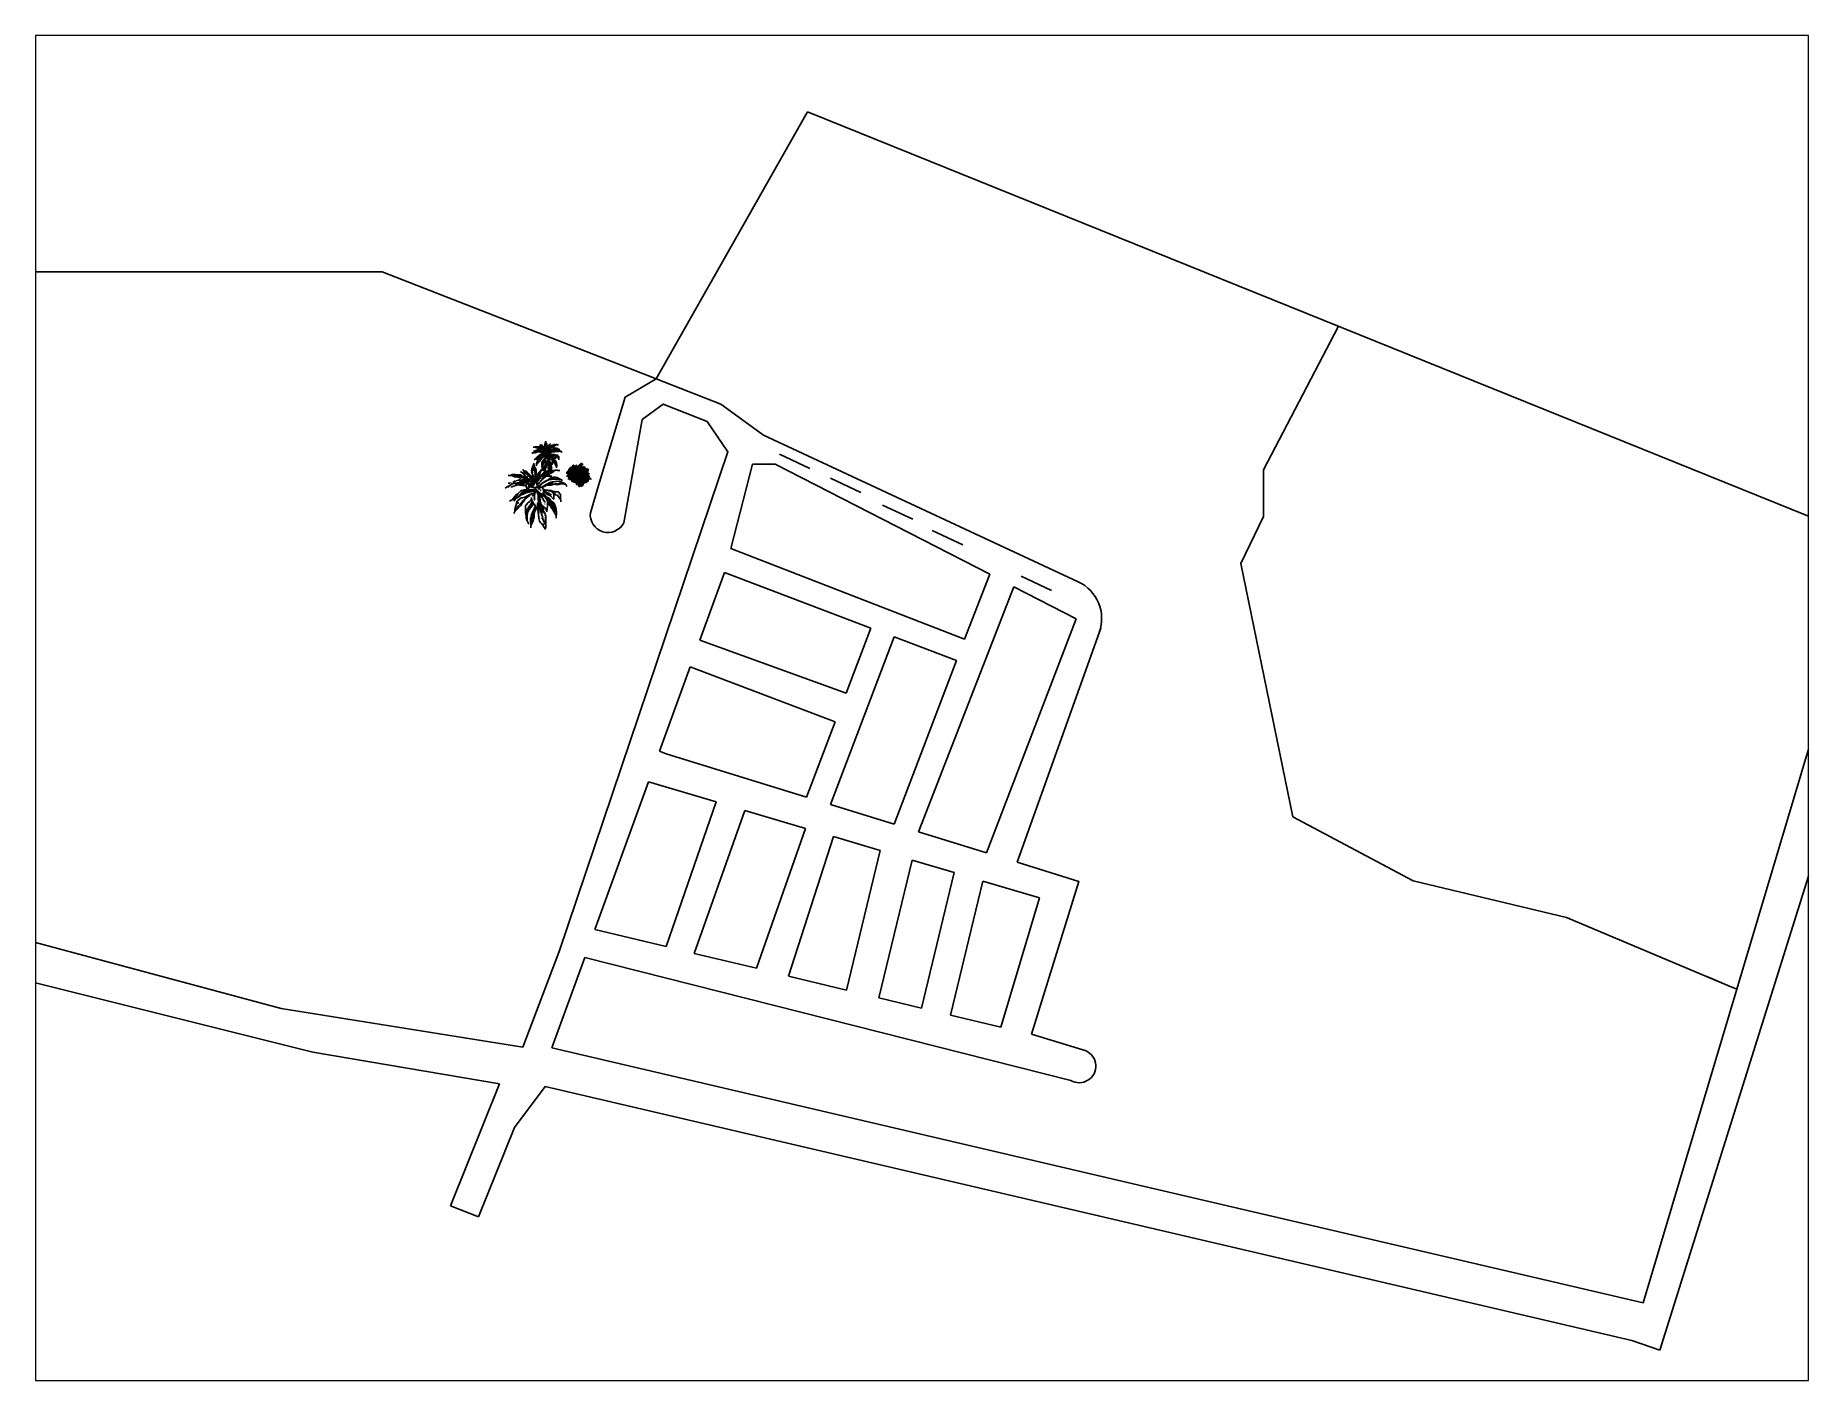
# Paper-space layout 'Layout1' of a CAD drawing. Header units: millimetres. Extents: x 26 to 231, y 20 to 176.
# The model-space entities are those that its viewports show. They can reach past a viewport. Long polylines and large blocks are cut down to what shows.
import ezdxf

# ---------------------------------------------------------------- set-up
doc = ezdxf.new("R2010")
doc.units = ezdxf.units.MM

# ---------------------------------------------------------------- blocks, each defined once
blk = doc.blocks.new('A$C0EA44169')
at = {"linetype": 'Continuous'}
for points in [[(192, 1774), (99, 1774)], [(192, 1782), (214, 1798), (225, 1793)], [(264, 1743), (192, 1782)], [(225, 1793), (247, 1798)], [(264, 1743), (225, 1793)], [(308, 1798), (247, 1798)], [(247, 1798), (264, 1776)], [(308, 1732), (264, 1743)], [(308, 1732), (280, 1766)], [(330, 1732), (297, 1776)], [(363, 1722), (308, 1798)], [(335, 1798), (308, 1798)], [(401, 1711), (335, 1798)], [(385, 1788), (341, 1798), (335, 1798)], [(385, 1788), (418, 1793)], [(434, 1727), (385, 1788)], [(445, 1732), (418, 1793)], [(434, 1793), (418, 1793)], [(489, 1705), (434, 1793)], [(473, 1793), (434, 1793)], [(511, 1700), (473, 1788), (473, 1793)], [(495, 1788), (473, 1793)], [(550, 1705), (495, 1788)], [(555, 1755), (501, 1788), (495, 1788)], [(583, 1848), (511, 1903)], [(649, 1711), (555, 1755)], [(572, 1711), (555, 1755)], [(583, 1848), (621, 1854)], [(643, 1771), (583, 1848)], [(605, 1936), (588, 1969)], [(621, 1892), (605, 1936)], [(677, 1908), (605, 1936)], [(621, 1854), (621, 1892)], [(649, 1881), (621, 1892)], [(654, 1837), (621, 1854)], [(649, 1881), (643, 1903)], [(671, 1732), (643, 1771)], [(671, 1732), (654, 1771), (643, 1771)], [(660, 1859), (649, 1881)], [(654, 1837), (660, 1859)], [(682, 1837), (660, 1832), (654, 1837)], [(682, 1843), (660, 1859)], [(682, 1837), (687, 1859), (677, 1908)], [(709, 1892), (677, 1908)], [(682, 1837), (682, 1843)], [(726, 1798), (682, 1837)], [(748, 1859), (709, 1892)], [(720, 1700), (715, 1743)], [(718, 1798), (718, 1892)], [(748, 1788), (726, 1798)], [(748, 1788), (748, 1859)], [(781, 1820), (748, 1859)], [(753, 1755), (748, 1788)], [(753, 1755), (748, 1738)], [(781, 1743), (753, 1755)], [(781, 1743), (786, 1782), (781, 1820)], [(825, 1766), (781, 1820)], [(808, 1711), (781, 1743)], [(808, 1711), (808, 1760), (819, 1766)], [(825, 1766), (819, 1766)], [(858, 1743), (825, 1766)], [(828, 1711), (828, 1766)], [(855, 1678), (855, 1743)], [(891, 1700), (858, 1743)], [(869, 1930), (874, 1974)], [(874, 1887), (869, 1930)], [(869, 1930), (907, 1892)], [(896, 1815), (869, 1881), (874, 1887)], [(874, 1974), (880, 1996)], [(874, 1974), (891, 1958)], [(874, 1887), (913, 1843)], [(880, 1996), (891, 2018)], [(880, 1996), (924, 1947)], [(891, 2018), (896, 2035)], [(940, 1969), (891, 2018)], [(896, 2035), (902, 2063), (907, 2068)], [(946, 1986), (896, 2035)], [(902, 1782), (896, 1815)], [(896, 1815), (946, 1771)], [(935, 1705), (902, 1782)], [(902, 1782), (935, 1755)], [(907, 2068), (924, 2107)], [(935, 2040), (907, 2068)], [(924, 1914), (913, 1930)], [(924, 2107), (935, 2129), (940, 2129)], [(935, 2101), (924, 2107)], [(935, 2101), (940, 2129)], [(957, 2079), (935, 2101)], [(935, 2040), (957, 2052)], [(951, 2018), (935, 2040)], [(940, 2129), (946, 2134)], [(940, 1969), (946, 1974)], [(951, 1964), (940, 1969)], [(946, 2134), (946, 2173)], [(946, 1986), (951, 2018)], [(946, 1974), (946, 1986)], [(951, 1964), (946, 1974)], [(951, 2018), (962, 2046), (962, 2052)], [(962, 1952), (951, 1964)], [(954, 2079), (954, 2134)], [(962, 2079), (957, 2079)], [(962, 2052), (957, 2052)], [(962, 2052), (962, 2079)], [(968, 2057), (962, 2079)], [(962, 2052), (968, 2057)], [(962, 1952), (973, 1964)], [(984, 1903), (962, 1947), (962, 1952)], [(995, 1722), (962, 1749)], [(995, 2024), (968, 2057)], [(995, 2024), (979, 1974)], [(979, 1864), (984, 1903)], [(984, 1837), (979, 1864)], [(995, 1859), (979, 1864)], [(990, 1755), (979, 1760)], [(984, 1908), (990, 1920)], [(984, 1903), (995, 1914)], [(984, 1903), (984, 1908)], [(984, 1837), (995, 1859)], [(987, 1755), (987, 1837)], [(990, 1920), (995, 1930)], [(995, 1914), (990, 1920)], [(1001, 1743), (990, 1755)], [(1012, 1980), (995, 2024)], [(995, 1930), (1001, 1941)], [(995, 1914), (995, 1930)], [(995, 1859), (1017, 1881)], [(995, 1722), (1001, 1743)], [(1001, 1941), (1012, 1980)], [(1017, 1941), (1001, 1941)], [(1001, 1743), (1012, 1749)], [(1017, 1941), (1012, 1980)], [(1023, 1848), (1012, 1837)], [(1012, 1749), (1028, 1782)], [(1034, 1743), (1012, 1749)], [(1017, 1881), (1017, 1941)], [(1023, 1848), (1017, 1881)], [(1034, 1798), (1023, 1848)], [(1028, 1782), (1034, 1798)], [(1039, 1776), (1028, 1782)], [(1050, 1793), (1034, 1798)], [(1034, 1743), (1045, 1776)], [(1034, 1700), (1034, 1743)], [(1045, 1776), (1039, 1776)], [(1050, 1776), (1045, 1776)], [(1050, 1793), (1072, 1810)], [(1050, 1776), (1050, 1793)], [(1059, 1705), (1059, 1776)], [(1072, 1810), (1094, 1848)], [(1083, 1776), (1072, 1810)], [(1078, 1760), (1083, 1776)], [(1089, 1755), (1078, 1760)], [(1078, 1755), (1078, 1760)], [(1078, 1749), (1089, 1755)], [(1078, 1749), (1078, 1755)], [(1089, 1732), (1078, 1749)], [(1089, 1760), (1083, 1776)], [(1089, 1755), (1089, 1760)], [(1100, 1738), (1089, 1755)], [(1094, 1848), (1116, 1876)], [(1127, 1771), (1094, 1848)], [(1116, 1876), (1133, 1892)], [(1138, 1798), (1116, 1876)], [(1116, 1738), (1127, 1771)], [(1127, 1771), (1138, 1798)], [(1133, 1892), (1138, 1897)], [(1149, 1859), (1133, 1892)], [(1133, 1705), (1177, 1743)], [(1138, 1897), (1166, 1920)], [(1166, 1897), (1138, 1897)], [(1144, 1798), (1144, 1859)], [(1149, 1859), (1166, 1892), (1166, 1897)], [(1166, 1920), (1188, 1952)], [(1177, 1914), (1166, 1920)], [(1166, 1897), (1177, 1914)], [(1177, 1914), (1193, 1941)], [(1177, 1743), (1188, 1760)], [(1177, 1722), (1177, 1743)], [(1188, 1952), (1204, 1969)], [(1193, 1941), (1188, 1952)], [(1188, 1760), (1199, 1782)], [(1188, 1760), (1210, 1771)], [(1193, 1941), (1210, 1964), (1204, 1969)], [(1199, 1782), (1215, 1810)], [(1210, 1771), (1199, 1782)], [(1204, 1969), (1254, 2024)], [(1226, 1766), (1210, 1771)], [(1215, 1810), (1221, 1820)], [(1226, 1804), (1215, 1810)], [(1221, 1820), (1243, 1843)], [(1232, 1810), (1221, 1820)], [(1226, 1766), (1221, 1732)], [(1226, 1804), (1232, 1810)], [(1237, 1798), (1226, 1804)], [(1226, 1766), (1248, 1771)], [(1237, 1798), (1232, 1810)], [(1232, 1678), (1254, 1760)], [(1248, 1788), (1237, 1798)], [(1243, 1843), (1259, 1859)], [(1281, 1798), (1243, 1843)], [(1248, 1788), (1281, 1788), (1281, 1798)], [(1248, 1771), (1248, 1788)], [(1254, 1760), (1248, 1771)], [(1270, 1760), (1254, 1760)], [(1259, 1859), (1276, 1870)], [(1303, 1810), (1259, 1859)], [(1298, 1743), (1281, 1766), (1270, 1760)], [(1270, 1760), (1270, 1738)], [(1276, 1870), (1292, 1881)], [(1314, 1832), (1276, 1870)], [(1281, 1798), (1303, 1810)], [(1281, 1716), (1298, 1743)], [(1292, 1881), (1309, 1887)], [(1314, 1832), (1292, 1881)], [(1320, 1722), (1298, 1743)], [(1303, 1815), (1314, 1832)], [(1303, 1810), (1303, 1815)], [(1320, 1793), (1303, 1810)], [(1309, 1887), (1326, 1897)], [(1342, 1854), (1309, 1887)], [(1320, 1793), (1336, 1804)], [(1369, 1755), (1320, 1776), (1320, 1793)], [(1320, 1722), (1369, 1755)], [(1326, 1897), (1347, 1908)], [(1347, 1859), (1326, 1897)], [(1336, 1804), (1342, 1854)], [(1353, 1804), (1336, 1804)], [(1342, 1854), (1347, 1859)], [(1347, 1908), (1369, 1914)], [(1380, 1870), (1347, 1908)], [(1347, 1859), (1380, 1870)], [(1353, 1804), (1364, 1826)], [(1375, 1804), (1353, 1804)], [(1369, 1914), (1457, 1941)], [(1391, 1881), (1369, 1914)], [(1474, 1749), (1369, 1749)], [(1375, 1804), (1386, 1832)], [(1397, 1793), (1375, 1804)], [(1386, 1870), (1380, 1870)], [(1386, 1870), (1391, 1881)], [(1386, 1870), (1391, 1843)], [(1391, 1881), (1430, 1892)], [(1397, 1793), (1408, 1826)], [(1419, 1788), (1397, 1793)], [(1419, 1843), (1419, 1848)], [(1419, 1788), (1424, 1804)], [(1474, 1743), (1419, 1788)], [(1430, 1892), (1424, 1859)], [(1424, 1804), (1430, 1820)], [(1424, 1804), (1435, 1810)], [(1430, 1892), (1457, 1903)], [(1430, 1820), (1430, 1826)], [(1435, 1810), (1430, 1820)], [(1435, 1810), (1518, 1854)], [(1435, 1837), (1435, 1843)], [(1457, 1903), (1452, 1876)], [(1457, 1941), (1540, 2002)], [(1463, 1908), (1457, 1941)], [(1457, 1903), (1463, 1908)], [(1485, 1908), (1463, 1908)], [(1485, 1908), (1474, 1876)], [(1474, 1743), (1529, 1743)], [(1485, 1908), (1518, 1920)], [(1518, 1920), (1496, 1864)], [(1534, 1920), (1518, 1920)], [(1518, 1854), (1595, 1903)], [(1526, 1854), (1526, 1920)], [(1534, 1920), (1562, 1925)], [(1562, 1925), (1556, 1903)], [(1562, 1925), (1600, 1930)], [(1595, 1903), (1600, 1925)], [(1595, 1903), (1611, 1920)], [(1600, 1930), (1650, 1947)], [(1600, 1925), (1600, 1930)], [(1611, 1920), (1600, 1925)], [(1611, 1920), (1650, 1930), (1655, 1936)], [(1655, 1936), (1650, 1947)], [(1716, 1947), (1650, 1947)], [(1655, 1941), (1716, 1941)], [(1716, 1939), (1798, 1939)], [(82, 1408), (0, 1353)], [(82, 1408), (110, 1424)], [(104, 1403), (82, 1408)], [(170, 1515), (104, 1515)], [(104, 1403), (110, 1424)], [(104, 1403), (132, 1397), (137, 1397)], [(110, 1424), (220, 1491)], [(187, 1535), (203, 1540)], [(187, 1391), (214, 1403)], [(220, 1491), (203, 1507)], [(220, 1491), (275, 1512)], [(407, 1468), (225, 1403)], [(280, 1507), (275, 1512)], [(280, 1507), (275, 1485)], [(280, 1512), (280, 1573), (291, 1573)], [(280, 1507), (313, 1524)], [(319, 1584), (302, 1579)], [(330, 1732), (308, 1732)], [(313, 1524), (313, 1546)], [(335, 1518), (313, 1524)], [(319, 1584), (335, 1590)], [(319, 1584), (319, 1562)], [(335, 1518), (324, 1491)], [(363, 1722), (330, 1732)], [(335, 1524), (396, 1524)], [(341, 1111), (412, 1166), (418, 1166)], [(445, 1622), (357, 1600)], [(357, 1051), (418, 1166)], [(401, 1711), (363, 1722)], [(396, 1529), (390, 1502), (368, 1480)], [(451, 1529), (396, 1529)], [(434, 1711), (401, 1711)], [(407, 1468), (434, 1496)], [(456, 1463), (407, 1468)], [(418, 1166), (506, 1260), (539, 1276)], [(434, 1727), (445, 1732)], [(434, 1711), (434, 1727)], [(451, 1711), (434, 1711)], [(434, 1496), (440, 1502)], [(445, 1496), (434, 1496)], [(440, 1502), (445, 1507)], [(445, 1496), (440, 1502)], [(451, 1711), (445, 1732)], [(445, 1622), (517, 1694)], [(501, 1620), (445, 1620)], [(445, 1507), (451, 1529)], [(451, 1502), (445, 1507)], [(445, 1496), (451, 1502)], [(489, 1705), (451, 1711)], [(451, 1502), (478, 1535)], [(451, 1529), (473, 1535)], [(456, 1463), (517, 1529), (517, 1535)], [(478, 1463), (456, 1463)], [(478, 1535), (473, 1535)], [(478, 1535), (478, 1567)], [(478, 1535), (501, 1546)], [(478, 1463), (539, 1518)], [(539, 1458), (478, 1458)], [(506, 1617), (484, 1579)], [(511, 1700), (489, 1705)], [(506, 1617), (501, 1617)], [(501, 1546), (528, 1600)], [(517, 1535), (501, 1546)], [(511, 1617), (506, 1617)], [(517, 1694), (511, 1700)], [(511, 1617), (555, 1628)], [(522, 1600), (511, 1617)], [(511, 1161), (533, 1183)], [(517, 1694), (550, 1705)], [(517, 1540), (539, 1590)], [(517, 1535), (517, 1540)], [(533, 1535), (517, 1535)], [(528, 1600), (522, 1600)], [(533, 1600), (528, 1600)], [(533, 1193), (528, 1205)], [(533, 1600), (555, 1628)], [(539, 1590), (533, 1600)], [(533, 1535), (550, 1551)], [(539, 1518), (533, 1535)], [(533, 1188), (566, 1210)], [(533, 1188), (533, 1193)], [(533, 1183), (533, 1188)], [(533, 1133), (539, 1183), (533, 1183)], [(561, 1584), (539, 1590)], [(539, 1518), (561, 1535)], [(539, 1452), (599, 1518)], [(572, 1452), (544, 1446), (539, 1452)], [(539, 1284), (599, 1284), (605, 1292)], [(539, 1276), (544, 1265)], [(550, 1705), (572, 1711)], [(550, 1551), (561, 1584)], [(561, 1535), (550, 1551)], [(588, 1628), (555, 1628)], [(561, 1584), (588, 1617)], [(594, 1567), (561, 1584)], [(577, 1535), (561, 1535)], [(577, 1193), (566, 1210)], [(583, 1210), (566, 1210)], [(566, 1149), (577, 1193)], [(566, 1149), (605, 1161), (616, 1171)], [(627, 1708), (572, 1708)], [(572, 1452), (605, 1474)], [(605, 1446), (572, 1446), (572, 1452)], [(577, 1535), (594, 1567)], [(599, 1518), (577, 1535)], [(594, 1227), (577, 1243)], [(577, 1193), (588, 1205)], [(583, 1672), (583, 1678)], [(583, 1210), (594, 1221)], [(588, 1205), (583, 1210)], [(588, 1628), (627, 1634)], [(588, 1617), (588, 1628)], [(605, 1600), (588, 1617)], [(588, 1205), (594, 1221)], [(594, 1567), (610, 1573)], [(616, 1243), (594, 1265)], [(594, 1221), (616, 1238)], [(594, 1221), (594, 1227)], [(605, 1474), (638, 1512), (599, 1518)], [(605, 1600), (632, 1634)], [(610, 1590), (605, 1600)], [(605, 1446), (605, 1474)], [(671, 1446), (605, 1446)], [(605, 1292), (621, 1298)], [(605, 1292), (610, 1282)], [(610, 1590), (660, 1628)], [(610, 1573), (610, 1590)], [(632, 1567), (610, 1573)], [(616, 1238), (610, 1199)], [(632, 1265), (616, 1270)], [(616, 1238), (638, 1248)], [(616, 1238), (616, 1243)], [(616, 1171), (627, 1188)], [(616, 1171), (638, 1177), (638, 1183)], [(621, 1298), (643, 1304)], [(632, 1265), (621, 1298)], [(649, 1705), (627, 1705)], [(632, 1634), (627, 1634)], [(627, 1188), (632, 1210)], [(638, 1183), (627, 1188)], [(630, 1634), (630, 1705)], [(654, 1628), (632, 1634)], [(632, 1567), (649, 1584)], [(649, 1556), (632, 1567)], [(638, 1254), (632, 1265)], [(638, 1248), (665, 1260)], [(638, 1248), (638, 1254)], [(638, 1248), (638, 1221)], [(638, 1183), (654, 1193)], [(665, 1265), (643, 1304)], [(671, 1304), (643, 1304)], [(649, 1705), (654, 1711)], [(649, 1705), (649, 1711)], [(654, 1711), (649, 1711)], [(649, 1584), (660, 1590)], [(654, 1573), (649, 1584)], [(649, 1556), (654, 1573)], [(671, 1540), (649, 1556)], [(660, 1711), (654, 1711)], [(654, 1628), (654, 1705)], [(660, 1628), (654, 1628)], [(654, 1573), (660, 1590)], [(654, 1193), (660, 1210)], [(654, 1193), (671, 1188), (677, 1199)], [(660, 1711), (665, 1716)], [(687, 1694), (660, 1711)], [(687, 1612), (660, 1628)], [(660, 1590), (693, 1612)], [(660, 1210), (665, 1260)], [(671, 1210), (660, 1210)], [(665, 1716), (671, 1732)], [(693, 1694), (665, 1716)], [(665, 1260), (682, 1265)], [(665, 1260), (665, 1265)], [(671, 1540), (693, 1567)], [(693, 1535), (671, 1540)], [(671, 1446), (677, 1458)], [(677, 1430), (671, 1446)], [(671, 1304), (704, 1315)], [(671, 1304), (682, 1282)], [(677, 1199), (671, 1210)], [(682, 1205), (671, 1210)], [(677, 1458), (698, 1491), (704, 1491)], [(677, 1458), (704, 1458)], [(677, 1430), (709, 1436)], [(687, 1408), (677, 1430)], [(677, 1199), (682, 1205)], [(682, 1265), (687, 1270)], [(693, 1238), (682, 1265)], [(682, 1210), (693, 1238)], [(682, 1205), (709, 1210), (715, 1215)], [(682, 1205), (682, 1210)], [(693, 1694), (687, 1694)], [(693, 1612), (687, 1612)], [(687, 1408), (726, 1419)], [(698, 1375), (687, 1408)], [(709, 1336), (687, 1331)], [(693, 1612), (693, 1694)], [(709, 1688), (693, 1694)], [(720, 1600), (693, 1612)], [(693, 1567), (715, 1579)], [(698, 1556), (693, 1567)], [(693, 1535), (698, 1556)], [(693, 1543), (753, 1543), (759, 1556)], [(698, 1232), (693, 1238)], [(698, 1556), (715, 1573), (715, 1579)], [(698, 1375), (731, 1386)], [(709, 1342), (698, 1375)], [(698, 1232), (715, 1248)], [(709, 1215), (698, 1232)], [(704, 1491), (731, 1515), (786, 1515), (792, 1496)], [(704, 1493), (792, 1493)], [(704, 1315), (709, 1336)], [(709, 1688), (720, 1700)], [(726, 1661), (709, 1688)], [(709, 1336), (737, 1353)], [(709, 1336), (709, 1342)], [(709, 1248), (709, 1315)], [(715, 1215), (709, 1215)], [(715, 1579), (726, 1590)], [(731, 1232), (715, 1248)], [(715, 1215), (731, 1232)], [(742, 1215), (720, 1210), (715, 1215)], [(720, 1700), (731, 1694)], [(726, 1590), (720, 1600)], [(723, 1600), (723, 1661)], [(748, 1650), (726, 1661)], [(742, 1584), (726, 1590)], [(731, 1238), (748, 1260)], [(731, 1232), (731, 1238)], [(742, 1215), (731, 1232)], [(742, 1584), (748, 1590)], [(753, 1573), (742, 1584)], [(742, 1224), (797, 1224)], [(753, 1650), (748, 1650)], [(759, 1584), (748, 1590)], [(781, 1370), (748, 1359)], [(748, 1282), (759, 1298)], [(748, 1260), (748, 1282)], [(770, 1276), (748, 1282)], [(775, 1260), (748, 1260)], [(751, 1590), (751, 1650)], [(759, 1650), (753, 1678)], [(759, 1650), (753, 1650)], [(753, 1573), (759, 1584)], [(759, 1556), (753, 1573)], [(781, 1452), (753, 1446)], [(775, 1634), (759, 1650)], [(759, 1556), (786, 1562), (786, 1612)], [(759, 1584), (775, 1612)], [(759, 1298), (770, 1320)], [(770, 1276), (759, 1298)], [(770, 1320), (781, 1370)], [(797, 1304), (770, 1320)], [(775, 1270), (770, 1276)], [(775, 1612), (775, 1634)], [(792, 1617), (775, 1634)], [(786, 1612), (775, 1612)], [(775, 1265), (797, 1282)], [(775, 1265), (775, 1270)], [(775, 1260), (775, 1265)], [(797, 1232), (775, 1260)], [(781, 1452), (808, 1458)], [(781, 1370), (786, 1375)], [(784, 1375), (784, 1452)], [(786, 1612), (792, 1617)], [(786, 1375), (819, 1397)], [(808, 1617), (792, 1617)], [(836, 1474), (825, 1496), (792, 1496)], [(797, 1304), (841, 1309)], [(797, 1282), (797, 1304)], [(814, 1270), (797, 1282)], [(797, 1232), (825, 1238)], [(814, 1705), (808, 1711)], [(808, 1617), (814, 1639)], [(863, 1540), (808, 1606), (808, 1617)], [(808, 1458), (836, 1474)], [(819, 1408), (808, 1458)], [(814, 1700), (830, 1711)], [(814, 1700), (814, 1705)], [(814, 1688), (814, 1700)], [(819, 1694), (814, 1700)], [(814, 1688), (819, 1694)], [(852, 1650), (814, 1688)], [(814, 1270), (830, 1276)], [(825, 1238), (814, 1270)], [(836, 1688), (819, 1694)], [(819, 1408), (836, 1419)], [(819, 1397), (819, 1408)], [(847, 1397), (819, 1397)], [(825, 1238), (852, 1243), (852, 1248)], [(825, 1155), (863, 1171)], [(836, 1688), (830, 1711)], [(830, 1276), (852, 1282)], [(852, 1248), (830, 1276)], [(852, 1678), (836, 1688)], [(847, 1468), (836, 1474)], [(836, 1419), (852, 1441)], [(847, 1397), (836, 1419)], [(836, 1144), (863, 1171)], [(880, 1304), (852, 1315), (841, 1309)], [(852, 1287), (841, 1309)], [(863, 1496), (847, 1529), (863, 1540)], [(847, 1468), (863, 1496)], [(852, 1441), (847, 1468)], [(946, 1364), (847, 1397)], [(852, 1650), (852, 1678)], [(869, 1634), (852, 1650)], [(852, 1441), (885, 1446)], [(852, 1282), (869, 1287)], [(852, 1282), (852, 1287)], [(852, 1282), (858, 1270)], [(891, 1248), (852, 1248)], [(880, 1540), (863, 1540)], [(863, 1496), (891, 1502)], [(863, 1177), (918, 1177)], [(869, 1634), (885, 1639)], [(896, 1590), (880, 1617), (869, 1634)], [(869, 1287), (880, 1304)], [(891, 1248), (869, 1287)], [(885, 1567), (874, 1590)], [(885, 1540), (880, 1540)], [(1001, 1304), (880, 1304)], [(885, 1639), (891, 1667)], [(913, 1639), (885, 1639)], [(885, 1567), (896, 1590)], [(885, 1540), (885, 1567)], [(896, 1512), (885, 1540)], [(885, 1540), (891, 1535)], [(885, 1446), (913, 1458)], [(885, 1446), (924, 1419), (929, 1446), (913, 1458)], [(891, 1667), (891, 1700)], [(902, 1672), (891, 1700)], [(891, 1667), (902, 1672)], [(891, 1502), (896, 1512)], [(907, 1496), (891, 1502)], [(973, 1215), (990, 1257), (929, 1257), (891, 1248)], [(913, 1496), (954, 1474), (954, 1529), (896, 1590)], [(913, 1496), (896, 1512)], [(896, 1100), (929, 1171)], [(913, 1639), (902, 1672)], [(913, 1496), (907, 1496)], [(913, 1639), (946, 1579), (962, 1622), (962, 1644)], [(913, 1458), (913, 1496)], [(918, 1183), (973, 1215)], [(929, 1171), (918, 1183)], [(929, 1171), (973, 1215)], [(979, 1644), (940, 1705), (935, 1705)], [(962, 1644), (935, 1705)], [(946, 1364), (968, 1380), (990, 1370)], [(990, 1353), (946, 1364)], [(962, 1727), (957, 1732)], [(979, 1644), (962, 1644)], [(962, 1133), (973, 1171), (979, 1171)], [(1006, 1535), (979, 1529), (968, 1573), (995, 1573)], [(968, 1133), (984, 1161), (979, 1171)], [(990, 1210), (973, 1215)], [(979, 1644), (1012, 1639), (1017, 1650)], [(979, 1171), (990, 1210)], [(990, 1370), (1023, 1391), (1045, 1386)], [(990, 1353), (990, 1370)], [(1001, 1336), (990, 1353)], [(1061, 1210), (1028, 1248), (990, 1210)], [(1012, 1683), (995, 1722)], [(995, 1573), (1023, 1622), (1028, 1622)], [(1006, 1535), (995, 1573)], [(1001, 1336), (1045, 1380), (1045, 1386)], [(1001, 1304), (1001, 1336)], [(1034, 1287), (1001, 1304)], [(1006, 1535), (1034, 1546), (1034, 1600)], [(1017, 1683), (1012, 1683)], [(1017, 1683), (1034, 1700)], [(1023, 1650), (1017, 1683)], [(1017, 1683), (1023, 1678)], [(1023, 1650), (1017, 1650)], [(1028, 1650), (1023, 1650)], [(1028, 1650), (1045, 1683)], [(1028, 1622), (1028, 1650)], [(1039, 1600), (1028, 1622)], [(1045, 1683), (1034, 1700)], [(1034, 1287), (1056, 1315)], [(1083, 1248), (1034, 1282), (1034, 1287)], [(1039, 1600), (1050, 1606)], [(1061, 1468), (1039, 1474), (1045, 1485)], [(1045, 1683), (1067, 1705)], [(1045, 1485), (1045, 1535), (1056, 1535)], [(1045, 1485), (1061, 1491)], [(1089, 1380), (1045, 1386)], [(1050, 1606), (1061, 1617)], [(1067, 1590), (1050, 1606)], [(1067, 1463), (1050, 1419), (1078, 1403), (1210, 1518)], [(1061, 1491), (1056, 1535)], [(1061, 1617), (1116, 1705)], [(1078, 1612), (1061, 1617)], [(1061, 1535), (1061, 1590)], [(1067, 1485), (1061, 1491)], [(1061, 1468), (1072, 1485)], [(1067, 1463), (1061, 1468)], [(1061, 1210), (1094, 1227)], [(1067, 1193), (1061, 1210)], [(1067, 1705), (1089, 1732)], [(1067, 1590), (1078, 1600)], [(1067, 1463), (1083, 1485)], [(1072, 1485), (1067, 1485)], [(1078, 1161), (1067, 1193)], [(1083, 1183), (1067, 1193)], [(1078, 1485), (1072, 1485)], [(1089, 1380), (1072, 1342)], [(1078, 1612), (1094, 1617)], [(1078, 1600), (1078, 1612)], [(1078, 1600), (1089, 1579)], [(1083, 1502), (1078, 1518)], [(1083, 1485), (1078, 1485)], [(1078, 1161), (1083, 1166)], [(1083, 1485), (1100, 1502)], [(1083, 1485), (1083, 1502)], [(1100, 1502), (1083, 1502)], [(1083, 1248), (1094, 1270)], [(1100, 1227), (1083, 1248)], [(1083, 1183), (1105, 1188)], [(1083, 1166), (1083, 1183)], [(1122, 1161), (1094, 1155), (1083, 1166)], [(1089, 1732), (1100, 1738)], [(1111, 1375), (1089, 1380)], [(1094, 1617), (1138, 1694)], [(1094, 1617), (1105, 1600)], [(1100, 1227), (1094, 1227)], [(1116, 1738), (1100, 1738)], [(1100, 1502), (1105, 1512)], [(1100, 1287), (1100, 1292)], [(1111, 1188), (1100, 1227)], [(1138, 1205), (1100, 1227)], [(1105, 1512), (1122, 1535)], [(1105, 1512), (1122, 1535)], [(1105, 1304), (1105, 1309)], [(1111, 1188), (1105, 1188)], [(1111, 1375), (1155, 1397), (1160, 1397)], [(1116, 1353), (1111, 1375)], [(1116, 1353), (1111, 1320)], [(1116, 1188), (1111, 1188)], [(1116, 1705), (1116, 1738)], [(1133, 1705), (1116, 1705)], [(1116, 1353), (1138, 1336)], [(1116, 1188), (1138, 1205)], [(1122, 1161), (1116, 1188)], [(1122, 1535), (1144, 1556)], [(1138, 1694), (1133, 1705)], [(1138, 1694), (1177, 1722)], [(1166, 1183), (1138, 1205)], [(1144, 1556), (1160, 1573)], [(1144, 1556), (1160, 1573)], [(1160, 1397), (1144, 1424), (1215, 1502)], [(1144, 1155), (1166, 1183)], [(1149, 1661), (1149, 1672)], [(1182, 1282), (1155, 1298)], [(1160, 1573), (1199, 1617)], [(1160, 1573), (1188, 1612), (1193, 1617)], [(1166, 1391), (1160, 1397)], [(1166, 1661), (1166, 1667)], [(1199, 1391), (1166, 1391)], [(1166, 1391), (1171, 1359)], [(1232, 1149), (1166, 1183)], [(1171, 1678), (1171, 1688)], [(1177, 1722), (1177, 1700)], [(1199, 1617), (1193, 1617)], [(1199, 1722), (1204, 1732)], [(1199, 1617), (1226, 1672), (1232, 1678)], [(1199, 1617), (1259, 1672)], [(1199, 1391), (1347, 1474)], [(1210, 1375), (1199, 1391)], [(1210, 1518), (1243, 1540)], [(1215, 1502), (1210, 1518)], [(1210, 1375), (1369, 1452), (1430, 1452)], [(1248, 1320), (1210, 1375)], [(1215, 1502), (1248, 1529)], [(1259, 1672), (1232, 1678)], [(1232, 1155), (1254, 1248)], [(1243, 1540), (1353, 1606), (1397, 1617)], [(1248, 1529), (1243, 1540)], [(1248, 1529), (1397, 1617)], [(1292, 1298), (1248, 1320)], [(1254, 1298), (1248, 1320)], [(1254, 1248), (1254, 1298)], [(1281, 1276), (1254, 1298)], [(1270, 1232), (1254, 1248)], [(1259, 1688), (1259, 1711)], [(1259, 1672), (1276, 1688)], [(1259, 1672), (1259, 1688)], [(1276, 1688), (1259, 1688)], [(1309, 1122), (1259, 1188), (1259, 1227), (1270, 1232)], [(1265, 1722), (1265, 1727)], [(1287, 1232), (1270, 1232)], [(1276, 1700), (1281, 1716)], [(1276, 1694), (1292, 1705)], [(1276, 1694), (1276, 1700)], [(1276, 1688), (1276, 1694)], [(1292, 1705), (1281, 1716)], [(1281, 1276), (1292, 1298)], [(1292, 1265), (1281, 1276)], [(1287, 1232), (1292, 1265)], [(1320, 1199), (1287, 1232)], [(1292, 1705), (1320, 1722)], [(1408, 1290), (1292, 1290)], [(1353, 1221), (1292, 1265)], [(1320, 1199), (1326, 1221)], [(1589, 1001), (1485, 1100), (1364, 1161), (1320, 1199)], [(1347, 1474), (1386, 1496)], [(1386, 1474), (1358, 1458), (1347, 1474)], [(1380, 1210), (1353, 1221)], [(1353, 1221), (1353, 1205)], [(1380, 1210), (1518, 1138)], [(1380, 1210), (1380, 1193)], [(1386, 1496), (1446, 1535)], [(1386, 1474), (1386, 1496)], [(1424, 1474), (1386, 1474)], [(1397, 1617), (1408, 1622)], [(1408, 1622), (1424, 1639)], [(1408, 1622), (1430, 1628)], [(1408, 1284), (1468, 1284)], [(1463, 1273), (1408, 1273)], [(1424, 1639), (1446, 1656)], [(1430, 1628), (1424, 1639)], [(1424, 1474), (1430, 1491)], [(1430, 1458), (1424, 1474)], [(1430, 1628), (1446, 1634)], [(1430, 1491), (1435, 1502)], [(1441, 1491), (1430, 1491)], [(1430, 1455), (1507, 1455), (1518, 1463)], [(1435, 1502), (1441, 1507)], [(1441, 1496), (1435, 1502)], [(1441, 1507), (1446, 1535)], [(1446, 1502), (1441, 1507)], [(1441, 1496), (1446, 1502)], [(1441, 1491), (1479, 1496)], [(1441, 1491), (1441, 1496)], [(1446, 1656), (1512, 1705), (1518, 1705)], [(1452, 1650), (1446, 1656)], [(1446, 1634), (1457, 1650)], [(1446, 1634), (1468, 1639)], [(1446, 1502), (1502, 1556)], [(1446, 1535), (1502, 1556)], [(1457, 1650), (1452, 1650)], [(1463, 1650), (1457, 1650)], [(1463, 1650), (1479, 1667)], [(1468, 1639), (1463, 1650)], [(1463, 1265), (1468, 1287)], [(1502, 1260), (1463, 1265)], [(1468, 1639), (1507, 1644)], [(1507, 1276), (1468, 1287)], [(1479, 1496), (1545, 1562), (1545, 1567)], [(1502, 1485), (1479, 1496)], [(1490, 1672), (1496, 1678)], [(1502, 1556), (1545, 1567)], [(1502, 1485), (1518, 1502)], [(1518, 1463), (1502, 1485)], [(1502, 1260), (1507, 1276)], [(1540, 1238), (1502, 1260)], [(1518, 1705), (1507, 1683)], [(1507, 1644), (1529, 1672)], [(1507, 1644), (1545, 1650)], [(1556, 1260), (1507, 1276)], [(1518, 1708), (1578, 1708)], [(1518, 1502), (1540, 1529)], [(1540, 1485), (1518, 1502)], [(1518, 1463), (1540, 1468)], [(1540, 1485), (1573, 1491)], [(1540, 1468), (1540, 1485)], [(1540, 1468), (1573, 1480)], [(1540, 1238), (1556, 1260)], [(1556, 1221), (1540, 1238)], [(1545, 1650), (1567, 1672)], [(1754, 1650), (1545, 1650)], [(1837, 1562), (1727, 1590), (1545, 1567)], [(1551, 1535), (1556, 1540)], [(1578, 1711), (1556, 1688)], [(1595, 1248), (1556, 1260)], [(1556, 1221), (1595, 1248)], [(1562, 1210), (1556, 1221)], [(1589, 1166), (1562, 1210)], [(1584, 1205), (1562, 1210)], [(1567, 1546), (1573, 1551)], [(1573, 1480), (1573, 1491)], [(1595, 1485), (1573, 1491)], [(1573, 1480), (1595, 1485)], [(1611, 1711), (1578, 1711)], [(1584, 1205), (1628, 1243)], [(1600, 1188), (1584, 1205)], [(1589, 1166), (1595, 1171)], [(1595, 1149), (1589, 1166)], [(1650, 1485), (1595, 1485)], [(1628, 1243), (1595, 1248)], [(1595, 1171), (1600, 1183)], [(1595, 1171), (1606, 1177)], [(1600, 1188), (1606, 1193)], [(1600, 1183), (1600, 1188)], [(1606, 1177), (1600, 1183)], [(1611, 1711), (1606, 1694)], [(1606, 1193), (1617, 1205)], [(1628, 1183), (1606, 1193)], [(1617, 1161), (1606, 1177)], [(1650, 1711), (1611, 1711)], [(1650, 1711), (1611, 1678)], [(1820, 985), (1820, 1149), (1743, 1240), (1650, 1240), (1628, 1243)], [(1639, 1149), (1628, 1183)], [(1628, 1183), (1655, 1161)], [(1694, 1705), (1650, 1711)], [(1650, 1485), (1672, 1491)], [(1677, 1480), (1650, 1485)], [(1661, 1524), (1666, 1529)], [(1672, 1491), (1694, 1518)], [(1677, 1485), (1672, 1491)], [(1694, 1705), (1677, 1688)], [(1677, 1480), (1716, 1485)], [(1677, 1480), (1677, 1485)], [(1716, 1474), (1677, 1480)], [(1760, 1672), (1705, 1705), (1694, 1705)], [(1716, 1485), (1743, 1502)], [(1716, 1474), (1716, 1485)], [(1716, 1474), (1760, 1480)], [(1743, 1502), (1760, 1518)], [(1749, 1496), (1743, 1502)], [(1749, 1496), (1787, 1502)], [(1760, 1480), (1749, 1496)], [(1754, 1650), (1760, 1672)], [(1776, 1644), (1754, 1650)], [(1804, 1650), (1760, 1672)], [(1760, 1480), (1798, 1485)], [(1776, 1644), (1804, 1650)], [(1809, 1628), (1776, 1644)], [(1776, 1524), (1787, 1529)], [(1787, 1502), (1831, 1524)], [(1798, 1485), (1787, 1502)], [(1798, 1485), (1848, 1496), (1848, 1502)], [(1809, 1644), (1804, 1650)], [(1809, 1628), (1809, 1644)], [(1826, 1634), (1809, 1644)], [(1809, 1628), (1826, 1634)], [(1837, 1562), (1820, 1546)], [(1848, 1628), (1826, 1634)], [(1831, 1524), (1842, 1529)], [(1831, 1524), (1831, 1518)], [(1864, 1551), (1837, 1562)], [(1848, 1502), (1837, 1512)], [(1864, 1622), (1848, 1628)], [(1864, 1622), (1848, 1617), (1848, 1628)], [(1848, 1502), (1870, 1507)], [(1864, 1551), (1853, 1535)], [(1864, 1622), (1881, 1612)], [(1908, 1535), (1864, 1551)], [(1870, 1507), (1908, 1535)], [(1930, 1502), (1870, 1502)], [(1958, 1507), (1908, 1535)], [(1930, 1496), (1958, 1507)], [(1985, 1488), (1930, 1488)], [(1985, 1480), (1958, 1507)], [(1985, 1480), (2018, 1414), (2018, 1408)], [(214, 963), (148, 929)], [(214, 963), (231, 979)], [(214, 963), (231, 979)], [(231, 979), (297, 1056)], [(231, 979), (308, 1029)], [(363, 1029), (291, 929)], [(319, 589), (291, 523)], [(297, 1056), (308, 1072)], [(302, 1051), (297, 1056)], [(302, 1051), (308, 1072)], [(308, 1029), (302, 1051)], [(308, 1072), (341, 1111)], [(308, 1029), (346, 1051)], [(316, 589), (316, 655), (352, 775), (396, 929), (533, 1039), (550, 1039)], [(319, 589), (528, 803), (566, 880)], [(352, 1051), (352, 1105), (341, 1111)], [(352, 1051), (346, 1051)], [(357, 1051), (352, 1051)], [(363, 1029), (357, 1051)], [(363, 1029), (401, 1039), (429, 1061)], [(561, 907), (434, 770), (363, 660)], [(412, 858), (451, 885)], [(429, 1061), (451, 1083)], [(429, 1061), (456, 1072)], [(451, 1083), (489, 1138)], [(456, 1072), (451, 1083)], [(456, 1072), (533, 1133)], [(489, 1138), (501, 1149)], [(489, 1138), (506, 1144)], [(501, 1149), (511, 1161)], [(506, 1144), (501, 1149)], [(506, 1144), (511, 1161)], [(533, 1133), (566, 1149)], [(550, 1039), (539, 1017)], [(550, 1039), (643, 1061)], [(561, 907), (588, 946)], [(566, 880), (561, 907)], [(566, 880), (605, 913)], [(588, 946), (599, 957)], [(605, 913), (588, 929), (588, 946)], [(599, 957), (621, 979)], [(621, 951), (599, 957)], [(605, 913), (621, 951)], [(621, 979), (643, 1006)], [(627, 963), (621, 979)], [(621, 951), (627, 963)], [(627, 963), (654, 990), (654, 995)], [(643, 1061), (693, 1083)], [(671, 1023), (665, 1051), (643, 1061)], [(643, 1006), (665, 1023), (671, 1023)], [(654, 995), (643, 1006)], [(654, 995), (677, 1017)], [(677, 468), (674, 561), (674, 627), (665, 655)], [(665, 655), (677, 655)], [(677, 1017), (671, 1023)], [(674, 655), (674, 781), (731, 863), (797, 918)], [(677, 1017), (797, 1116)], [(693, 1083), (726, 1105), (731, 1105)], [(693, 1083), (726, 1072), (731, 1105)], [(709, 555), (720, 589)], [(720, 825), (726, 831)], [(731, 572), (720, 589)], [(723, 589), (723, 649), (737, 677)], [(731, 1105), (764, 1127)], [(731, 572), (742, 599)], [(737, 677), (753, 699)], [(737, 677), (753, 660)], [(737, 545), (781, 643)], [(737, 611), (737, 621)], [(753, 699), (764, 731)], [(775, 671), (753, 699)], [(764, 1127), (808, 1149)], [(797, 1116), (764, 1127)], [(764, 731), (781, 748)], [(764, 731), (781, 709)], [(781, 671), (775, 671)], [(781, 748), (792, 765)], [(781, 748), (792, 731)], [(781, 655), (781, 671)], [(786, 671), (781, 671)], [(781, 643), (781, 655)], [(786, 649), (781, 655)], [(781, 643), (786, 649)], [(786, 671), (786, 699)], [(803, 660), (786, 671)], [(786, 649), (803, 660)], [(792, 765), (808, 781)], [(792, 765), (808, 737)], [(797, 1116), (814, 1133)], [(797, 918), (830, 951)], [(797, 918), (803, 907), (797, 918)], [(797, 715), (797, 721)], [(814, 687), (803, 704)], [(803, 660), (814, 687)], [(808, 1149), (825, 1155)], [(814, 1133), (808, 1149)], [(808, 781), (819, 803)], [(808, 781), (819, 753)], [(814, 1133), (836, 1144)], [(825, 704), (814, 721)], [(814, 687), (825, 704)], [(819, 803), (847, 836)], [(819, 803), (830, 787)], [(836, 1144), (825, 1155)], [(825, 731), (825, 737)], [(825, 704), (830, 709)], [(830, 951), (847, 963)], [(847, 951), (830, 951)], [(830, 709), (885, 775)], [(830, 709), (830, 721)], [(847, 737), (836, 770)], [(852, 941), (841, 929)], [(847, 963), (858, 985), (863, 985)], [(852, 957), (847, 963)], [(847, 951), (852, 957)], [(852, 941), (847, 951)], [(847, 836), (869, 869)], [(885, 775), (847, 836)], [(863, 946), (852, 957)], [(852, 941), (863, 946)], [(885, 951), (863, 985)], [(880, 946), (863, 946)], [(863, 479), (913, 594)], [(866, 985), (866, 1045)], [(869, 869), (874, 902)], [(907, 803), (869, 869)], [(874, 902), (885, 929)], [(918, 858), (874, 902)], [(880, 946), (885, 951)], [(891, 929), (880, 946)], [(896, 1100), (885, 1089)], [(896, 929), (885, 951)], [(891, 929), (885, 929)], [(885, 775), (907, 803)], [(896, 929), (891, 929)], [(896, 1100), (902, 1094)], [(935, 869), (896, 929)], [(907, 803), (935, 836), (935, 841)], [(913, 594), (929, 633)], [(913, 594), (940, 599)], [(918, 858), (935, 869)], [(935, 841), (918, 858)], [(929, 633), (1012, 665)], [(929, 633), (946, 660)], [(940, 858), (935, 869)], [(935, 841), (940, 858)], [(995, 759), (968, 836), (940, 858)], [(940, 599), (951, 605)], [(946, 589), (940, 599)], [(957, 1067), (946, 1056)], [(946, 660), (962, 693)], [(946, 660), (1006, 682)], [(946, 583), (957, 594)], [(946, 583), (946, 589)], [(946, 577), (946, 583)], [(962, 1127), (951, 1105)], [(968, 1034), (951, 1017)], [(951, 605), (979, 621)], [(957, 594), (951, 605)], [(968, 1034), (957, 1067)], [(968, 985), (957, 968)], [(973, 594), (957, 594)], [(968, 1127), (962, 1133)], [(962, 1127), (968, 1133)], [(962, 1127), (962, 1133)], [(968, 1133), (962, 1133)], [(962, 1067), (962, 1127)], [(968, 1127), (962, 1127)], [(962, 699), (968, 731), (973, 737)], [(962, 699), (1012, 731)], [(962, 693), (1023, 715)], [(962, 693), (962, 699)], [(962, 566), (973, 594)], [(968, 1127), (968, 1133)], [(968, 985), (968, 1034)], [(968, 985), (979, 968)], [(973, 737), (995, 759)], [(973, 737), (995, 748)], [(973, 594), (984, 616)], [(979, 621), (995, 627)], [(984, 616), (979, 621)], [(984, 616), (995, 627)], [(995, 753), (995, 759)], [(995, 748), (995, 753)], [(1012, 731), (995, 748)], [(995, 627), (1012, 665)], [(1006, 682), (1034, 693)], [(1012, 671), (1006, 682)], [(1023, 715), (1012, 731)], [(1012, 665), (1034, 682)], [(1012, 665), (1012, 671)], [(1039, 693), (1023, 715)], [(1039, 693), (1034, 693)], [(1039, 693), (1056, 731)], [(1072, 665), (1039, 693)], [(1078, 726), (1056, 731)], [(1059, 731), (1059, 836), (1094, 913)], [(1072, 665), (1083, 682)], [(1078, 655), (1072, 665)], [(1089, 963), (1089, 1133), (1078, 1161)], [(1078, 726), (1089, 742)], [(1083, 721), (1078, 726)], [(1078, 621), (1078, 655)], [(1094, 643), (1078, 655)], [(1078, 621), (1094, 643)], [(1083, 577), (1078, 621)], [(1083, 715), (1100, 737)], [(1083, 715), (1083, 721)], [(1083, 709), (1083, 715)], [(1083, 682), (1083, 709)], [(1100, 699), (1083, 709)], [(1083, 682), (1100, 699)], [(1083, 577), (1100, 589)], [(1089, 742), (1094, 753)], [(1100, 737), (1089, 742)], [(1094, 913), (1127, 929), (1105, 963), (1094, 963)], [(1094, 913), (1094, 963)], [(1094, 753), (1100, 765)], [(1105, 748), (1094, 753)], [(1094, 643), (1100, 649)], [(1100, 765), (1111, 814)], [(1111, 759), (1100, 765)], [(1100, 699), (1127, 748)], [(1100, 737), (1105, 748)], [(1127, 1045), (1105, 1056), (1122, 1078)], [(1105, 748), (1111, 759)], [(1160, 721), (1133, 715), (1105, 660)], [(1111, 814), (1122, 858), (1149, 847), (1144, 831)], [(1111, 814), (1144, 831)], [(1111, 759), (1144, 803)], [(1127, 1094), (1116, 1127), (1144, 1144)], [(1144, 1149), (1122, 1161)], [(1122, 1078), (1133, 1094)], [(1127, 1072), (1122, 1078)], [(1133, 1094), (1127, 1094)], [(1127, 1072), (1144, 1083)], [(1127, 1045), (1127, 1072)], [(1144, 1039), (1127, 1045)], [(1127, 649), (1133, 655)], [(1166, 649), (1127, 589)], [(1133, 1094), (1155, 1122)], [(1144, 1083), (1133, 1094)], [(1149, 946), (1138, 985), (1138, 1039)], [(1160, 682), (1138, 665)], [(1144, 1149), (1144, 1155)], [(1144, 1144), (1144, 1149)], [(1155, 1133), (1144, 1144)], [(1144, 1083), (1160, 1116)], [(1144, 1039), (1155, 1056)], [(1144, 803), (1144, 831)], [(1160, 792), (1144, 803)], [(1171, 616), (1144, 577)], [(1149, 946), (1166, 990), (1166, 995)], [(1166, 897), (1149, 946)], [(1177, 863), (1149, 880), (1166, 897)], [(1171, 1122), (1155, 1133)], [(1155, 1127), (1155, 1133)], [(1155, 1122), (1155, 1127)], [(1160, 1116), (1155, 1122)], [(1160, 1116), (1171, 1122)], [(1166, 1078), (1160, 1067)], [(1237, 726), (1166, 797), (1160, 792)], [(1160, 770), (1160, 792)], [(1160, 753), (1160, 770)], [(1177, 759), (1160, 770)], [(1160, 726), (1160, 753)], [(1171, 753), (1160, 753)], [(1160, 721), (1160, 726)], [(1160, 682), (1160, 721)], [(1199, 693), (1160, 721)], [(1166, 677), (1160, 682)], [(1166, 1078), (1171, 1083)], [(1171, 1072), (1166, 1078)], [(1177, 863), (1166, 897)], [(1215, 643), (1166, 677)], [(1166, 649), (1166, 677)], [(1177, 638), (1166, 649)], [(1171, 1130), (1232, 1130)], [(1171, 1122), (1171, 1127)], [(1188, 1105), (1171, 1122)], [(1171, 1083), (1188, 1100)], [(1171, 1072), (1171, 1083)], [(1171, 1072), (1171, 1067)], [(1171, 753), (1177, 759)], [(1177, 748), (1171, 753)], [(1171, 616), (1177, 638)], [(1177, 605), (1171, 616)], [(1204, 809), (1177, 841), (1177, 863)], [(1182, 753), (1177, 759)], [(1177, 748), (1182, 753)], [(1182, 742), (1177, 748)], [(1177, 638), (1287, 533)], [(1182, 561), (1177, 605)], [(1177, 605), (1199, 594)], [(1188, 748), (1182, 753)], [(1182, 742), (1188, 748)], [(1188, 737), (1182, 742)], [(1188, 1100), (1188, 1105)], [(1243, 1103), (1188, 1103)], [(1248, 995), (1188, 1100)], [(1193, 742), (1188, 748)], [(1188, 737), (1193, 742)], [(1204, 721), (1188, 737)], [(1204, 721), (1193, 742)], [(1199, 897), (1199, 902)], [(1199, 693), (1210, 699)], [(1221, 671), (1199, 693)], [(1204, 809), (1215, 825)], [(1281, 731), (1204, 809)], [(1210, 699), (1204, 721)], [(1226, 677), (1210, 699)], [(1215, 643), (1226, 649)], [(1232, 638), (1215, 643)], [(1221, 671), (1226, 677)], [(1226, 649), (1221, 671)], [(1259, 655), (1226, 677)], [(1232, 638), (1226, 649)], [(1287, 1100), (1254, 1155), (1232, 1149)], [(1232, 1149), (1232, 1155)], [(1232, 1133), (1232, 1149)], [(1243, 1100), (1232, 1133)], [(1248, 621), (1232, 638)], [(1248, 995), (1237, 985)], [(1259, 693), (1237, 726)], [(1270, 721), (1237, 726)], [(1287, 1083), (1243, 1100)], [(1265, 951), (1248, 995)], [(1248, 621), (1259, 655)], [(1259, 599), (1248, 621)], [(1265, 951), (1254, 935)], [(1259, 693), (1270, 721)], [(1259, 655), (1265, 682), (1259, 693)], [(1276, 572), (1259, 599)], [(1281, 577), (1259, 599)], [(1265, 951), (1303, 902), (1314, 918)], [(1270, 721), (1281, 731)], [(1364, 594), (1331, 693), (1281, 731)], [(1287, 1083), (1292, 1100)], [(1292, 1100), (1287, 1100)], [(1397, 885), (1364, 990), (1287, 1083)], [(1292, 1100), (1309, 1122)], [(1331, 1100), (1303, 1083), (1292, 1100)], [(1298, 836), (1303, 841)], [(1331, 1100), (1309, 1122)], [(1391, 1051), (1331, 1100)], [(1364, 594), (1394, 770), (1394, 880), (1397, 885)], [(1364, 594), (1364, 577)], [(1430, 1017), (1391, 1017), (1391, 1051)], [(1435, 1029), (1391, 1051)], [(1468, 787), (1397, 885)], [(1430, 1017), (1435, 1029)], [(1435, 1012), (1430, 1017)], [(1446, 957), (1430, 985), (1441, 995)], [(1446, 1023), (1435, 1029)], [(1435, 1012), (1446, 1023)], [(1441, 995), (1435, 1012)], [(1441, 995), (1463, 1001)], [(1463, 1001), (1446, 1023)], [(1446, 957), (1485, 968)], [(1463, 924), (1446, 957)], [(1463, 858), (1446, 880), (1457, 918), (1463, 924)], [(1485, 968), (1463, 1001)], [(1468, 924), (1463, 924)], [(1463, 858), (1479, 891)], [(1468, 924), (1507, 946)], [(1474, 918), (1468, 924)], [(1468, 787), (1468, 858)], [(1496, 748), (1468, 781), (1474, 787)], [(1474, 787), (1468, 787)], [(1474, 918), (1523, 929)], [(1485, 891), (1474, 918)], [(1490, 781), (1474, 787)], [(1485, 891), (1479, 891)], [(1507, 946), (1485, 968)], [(1490, 891), (1485, 891)], [(1490, 891), (1523, 897)], [(1502, 863), (1490, 891)], [(1502, 753), (1490, 781)], [(1496, 781), (1496, 853)], [(1496, 748), (1502, 753)], [(1518, 709), (1496, 748)], [(1502, 863), (1534, 869)], [(1502, 853), (1502, 863)], [(1518, 836), (1502, 853)], [(1502, 753), (1523, 759), (1529, 797)], [(1523, 929), (1507, 946)], [(1523, 819), (1518, 836)], [(1540, 831), (1518, 836)], [(1545, 704), (1534, 726), (1518, 715)], [(1518, 709), (1518, 715)], [(1518, 704), (1518, 709)], [(1562, 643), (1523, 687), (1518, 704)], [(1545, 704), (1518, 704)], [(1562, 902), (1523, 929)], [(1523, 819), (1540, 831)], [(1529, 797), (1523, 819)], [(1545, 797), (1529, 797)], [(1567, 858), (1534, 869)], [(1567, 858), (1534, 863), (1534, 869)], [(1562, 902), (1540, 891)], [(1556, 831), (1540, 831)], [(1562, 737), (1540, 781), (1545, 797)], [(1545, 797), (1562, 814)], [(1556, 693), (1545, 704)], [(1556, 831), (1584, 836)], [(1562, 814), (1556, 831)], [(1573, 699), (1556, 731), (1562, 737)], [(1556, 693), (1573, 699)], [(1573, 649), (1556, 693)], [(1628, 814), (1617, 853), (1562, 902)], [(1578, 803), (1562, 814)], [(1595, 715), (1562, 737)], [(1562, 643), (1567, 649)], [(1573, 627), (1562, 643)], [(1584, 836), (1567, 858)], [(1573, 649), (1567, 649)], [(1628, 616), (1584, 687), (1573, 699)], [(1573, 627), (1578, 649)], [(1578, 649), (1573, 649)], [(1666, 479), (1573, 627)], [(1584, 770), (1578, 803)], [(1622, 797), (1578, 803)], [(1628, 616), (1578, 649)], [(1628, 814), (1584, 836)], [(1584, 770), (1617, 742)], [(1584, 770), (1595, 742)], [(1589, 1001), (1600, 985)], [(1592, 1001), (1594, 1056), (1594, 1149)], [(1611, 1149), (1595, 1149)], [(1650, 682), (1606, 715), (1595, 715)], [(1595, 715), (1606, 699)], [(1611, 1149), (1617, 1161)], [(1622, 1144), (1611, 1149)], [(1628, 1144), (1617, 1161)], [(1628, 1144), (1622, 1144)], [(1622, 797), (1628, 814)], [(1644, 781), (1622, 797)], [(1633, 1144), (1628, 1144)], [(1644, 781), (1628, 814)], [(1661, 715), (1628, 731)], [(1683, 555), (1628, 616)], [(1633, 1144), (1639, 1149)], [(1644, 1133), (1633, 1144)], [(1672, 638), (1633, 665)], [(1644, 1133), (1639, 1149)], [(1820, 985), (1721, 1116), (1694, 1127), (1644, 1133)], [(1661, 715), (1650, 765), (1644, 781)], [(1650, 682), (1661, 687)], [(1672, 665), (1650, 682)], [(1661, 687), (1661, 715)], [(1672, 665), (1661, 687)], [(1688, 589), (1666, 605)], [(1672, 638), (1672, 665)], [(1688, 589), (1672, 638)], [(1683, 555), (1688, 589)], [(1749, 1122), (1738, 1138)], [(1829, 985), (1829, 913)], [(687, 468), (682, 468)], [(693, 468), (687, 468)], [(690, 363), (690, 468)], [(709, 555), (693, 539)], [(693, 468), (715, 489)], [(726, 451), (693, 468)], [(709, 324), (693, 358), (693, 363)], [(720, 352), (693, 363)], [(709, 512), (698, 501)], [(720, 539), (709, 555)], [(709, 512), (726, 539)], [(715, 506), (709, 512)], [(726, 286), (709, 319), (709, 324)], [(720, 324), (709, 324)], [(715, 489), (715, 506)], [(731, 506), (715, 506)], [(726, 479), (715, 489)], [(726, 539), (720, 539)], [(720, 324), (720, 352)], [(726, 286), (720, 324)], [(731, 539), (726, 539)], [(726, 479), (731, 506)], [(726, 451), (726, 479)], [(729, 352), (729, 407), (726, 451)], [(726, 286), (781, 176)], [(737, 545), (731, 572)], [(731, 539), (737, 545)], [(731, 506), (731, 539)], [(836, 368), (841, 396)], [(836, 368), (852, 374)], [(836, 330), (836, 368)], [(836, 330), (869, 352)], [(836, 302), (836, 330)], [(836, 302), (869, 324)], [(836, 248), (836, 302)], [(836, 248), (847, 253)], [(847, 220), (836, 248)], [(839, 121), (839, 55)], [(841, 396), (863, 479)], [(841, 396), (891, 423)], [(874, 302), (847, 275)], [(847, 214), (852, 220)], [(847, 214), (847, 220)], [(852, 220), (847, 220)], [(847, 160), (847, 214)], [(858, 214), (847, 214)], [(847, 121), (869, 165)], [(847, 160), (869, 165)], [(847, 121), (847, 160)], [(852, 220), (858, 226)], [(858, 214), (852, 220)], [(874, 286), (858, 264)], [(858, 214), (863, 226)], [(863, 226), (858, 226)], [(863, 479), (885, 484)], [(863, 226), (863, 236)], [(869, 231), (863, 236)], [(874, 236), (863, 236)], [(863, 226), (869, 231)], [(869, 352), (885, 374)], [(874, 341), (869, 352)], [(869, 324), (874, 341)], [(874, 302), (869, 324)], [(869, 231), (874, 236)], [(869, 165), (874, 187)], [(874, 341), (896, 313)], [(880, 297), (874, 302)], [(874, 286), (880, 297)], [(880, 280), (874, 286)], [(874, 242), (885, 280)], [(874, 236), (874, 242)], [(880, 231), (874, 236)], [(874, 187), (891, 209), (885, 220)], [(874, 187), (885, 220)], [(891, 280), (880, 297)], [(885, 280), (880, 280)], [(880, 231), (907, 248), (907, 264)], [(885, 220), (880, 231)], [(885, 374), (891, 402), (896, 402)], [(902, 358), (885, 374)], [(891, 280), (885, 280)], [(891, 423), (902, 429)], [(902, 402), (891, 423)], [(907, 264), (891, 280)], [(929, 501), (896, 489)], [(902, 402), (896, 402)], [(902, 429), (907, 462)], [(918, 407), (902, 429)], [(907, 402), (902, 402)], [(902, 358), (918, 363)], [(918, 341), (902, 358)], [(907, 462), (924, 484)], [(907, 462), (929, 435)], [(907, 402), (913, 407)], [(913, 385), (907, 402)], [(946, 577), (913, 545)], [(918, 407), (913, 407)], [(913, 385), (929, 390)], [(918, 368), (913, 385)], [(916, 264), (916, 324)], [(924, 407), (918, 407)], [(918, 363), (940, 374)], [(918, 363), (918, 368)], [(929, 346), (918, 363)], [(918, 341), (924, 346)], [(924, 324), (918, 341)], [(924, 484), (929, 501)], [(946, 468), (924, 484)], [(924, 407), (935, 413)], [(935, 390), (924, 407)], [(924, 324), (929, 346)], [(929, 346), (924, 346)], [(929, 501), (940, 517)], [(935, 390), (929, 390)], [(929, 346), (946, 368), (940, 374)], [(935, 413), (935, 423)], [(940, 390), (935, 413)], [(940, 390), (935, 390)], [(940, 517), (962, 545)], [(957, 512), (940, 517)], [(940, 380), (940, 390)], [(946, 385), (940, 390)], [(940, 380), (946, 385)], [(940, 374), (940, 380)], [(962, 566), (946, 577)], [(946, 468), (951, 473)], [(957, 445), (946, 468)], [(946, 385), (957, 407), (957, 423)], [(951, 473), (957, 512)], [(957, 451), (951, 473)], [(957, 512), (962, 545)], [(957, 445), (957, 451)], [(957, 423), (957, 445)], [(957, 423), (957, 445)], [(962, 545), (962, 566)], [(1089, 528), (1083, 577)], [(1089, 528), (1100, 528)], [(1094, 429), (1094, 528)], [(1100, 429), (1116, 445)], [(1105, 363), (1105, 429)], [(1111, 550), (1116, 566)], [(1111, 363), (1127, 385)], [(1133, 280), (1111, 363)], [(1133, 280), (1122, 264)], [(1166, 231), (1133, 280)], [(1166, 231), (1155, 214)], [(1182, 561), (1166, 545)], [(1193, 198), (1166, 231)], [(1193, 512), (1177, 495)], [(1193, 523), (1182, 561)], [(1193, 517), (1193, 523)], [(1193, 512), (1193, 517)], [(1193, 517), (1221, 506)], [(1193, 198), (1204, 209)], [(1232, 148), (1193, 198)], [(1210, 445), (1199, 435)], [(1202, 445), (1202, 512)], [(1226, 385), (1204, 352)], [(1221, 429), (1210, 445)], [(1226, 385), (1221, 429)], [(1221, 429), (1243, 418)], [(1248, 308), (1226, 385)], [(1248, 308), (1232, 292)], [(1232, 148), (1243, 176)], [(1314, 22), (1232, 148)], [(1259, 292), (1248, 308)], [(1270, 264), (1259, 292)], [(1259, 292), (1292, 280)], [(1331, 231), (1270, 264)], [(1270, 264), (1276, 236)], [(1276, 572), (1281, 577)], [(1281, 566), (1276, 572)], [(1287, 572), (1281, 577)], [(1281, 566), (1287, 572)], [(1281, 566), (1287, 555)], [(1292, 198), (1281, 226)], [(1292, 198), (1281, 165)], [(1326, 473), (1298, 561), (1287, 572)], [(1292, 198), (1314, 182)], [(1309, 358), (1298, 368)], [(1309, 501), (1303, 506)], [(1314, 385), (1303, 390)], [(1309, 324), (1303, 330)], [(1314, 473), (1309, 479)], [(1314, 473), (1309, 451), (1314, 445)], [(1326, 473), (1314, 473)], [(1314, 22), (1336, 82), (1336, 226), (1331, 231)], [(1314, 22), (1320, 0)], [(1331, 231), (1331, 462), (1326, 473)], [(1672, 451), (1666, 479)], [(1677, 479), (1666, 479)], [(1669, 451), (1669, 374)], [(1672, 451), (1677, 479)], [(1680, 479), (1680, 555)]]:
    blk.add_lwpolyline(points, dxfattribs=at)
blk = doc.blocks.new('A$C1FC923AC')
for centre, radius, start, end in [((422, 1627), 225, 113.44778, 191.46508), ((486, 1574), 225, 113.44778, 191.46508), ((264, 1798), 90.3, 284.23486, 23.91702), ((366, 1814), 23.1, 33.87508, 211.02673), ((641, 2129), 445, 227.97521, 253.34749), ((328, 1744), 90.3, 284.23486, 23.91702), ((434, 1746), 165, 6.4858, 113.58962), ((526, 2042), 211, 226.59648, 269.21578), ((903, 2174), 623, 213.87508, 231.70713), ((478, 1766), 165, 6.4858, 113.58962), ((562, 1893), 169, 226.59648, 269.21578), ((790, 1527), 282, 113.44778, 191.46508), ((522, 1745), 86.9, 10.62644, 89.21578), ((566, 1765), 86.9, 10.62644, 89.21578), ((784, 1984), 201, 132.76754, 195.85012), ((707, 1955), 116, 108.98434, 180.24857), ((592, 1739), 113, 284.23486, 23.91702), ((646, 2023), 23.1, 33.87508, 211.02673), ((921, 2338), 445, 227.97521, 253.34749), ((697, 1929), 132, 6.4858, 113.58962), ((669, 2108), 31.7, 357.23285, 132.76754), ((771, 2165), 169, 226.59648, 269.21578), ((1183, 2383), 623, 213.87508, 231.70713), ((653, 2109), 47.4, 288.98434, 357.23285), ((1188, 1721), 499, 174.14197, 203.81707), ((729, 1866), 28.9, 33.87508, 211.02673), ((1072, 2260), 556, 227.97521, 253.34749), ((545, 1643), 239, 328.79205, 45.04113), ((1400, 2317), 779, 213.87508, 231.70713), ((767, 1927), 69.6, 10.62644, 89.21578), ((924, 1781), 145, 108.98434, 180.24857), ((883, 1793), 165, 6.4858, 113.58962), ((1115, 2206), 445, 227.97521, 253.34749), ((975, 2089), 211, 226.59648, 269.21578), ((1060, 1950), 225, 113.44778, 191.46508), ((1036, 1874), 201, 132.76754, 195.85012), ((1377, 2251), 623, 213.87508, 231.70713), ((921, 1998), 31.7, 357.23285, 132.76754), ((905, 1999), 47.4, 288.98434, 357.23285), ((902, 2120), 90.3, 284.23486, 23.91702), ((1231, 2368), 445, 227.97521, 253.34749), ((1177, 1726), 225, 113.44778, 191.46508), ((971, 1791), 86.9, 10.62644, 89.21578), ((1494, 2414), 623, 213.87508, 231.70713), ((1062, 1638), 165, 6.4858, 113.58962), ((1153, 1934), 211, 226.59648, 269.21578), ((1019, 1897), 90.3, 284.23486, 23.91702), ((1119, 1865), 132, 6.4858, 113.58962), ((1193, 2102), 169, 226.59648, 269.21578), ((1133, 1819), 132, 6.4858, 113.58962), ((1207, 2056), 169, 226.59648, 269.21578), ((1362, 1960), 201, 132.76754, 195.85012), ((1285, 1930), 116, 108.98434, 180.24857), ((1550, 1613), 372, 147.66852, 192.50796), ((1468, 1522), 282, 113.44778, 191.46508), ((1189, 1864), 69.6, 10.62644, 89.21578), ((930, 1800), 368, 316.29334, 359.0179), ((1268, 1904), 132, 6.4858, 113.58962), ((1247, 2084), 31.7, 357.23285, 132.76754), ((1342, 2141), 169, 226.59648, 269.21578), ((1231, 1747), 86.9, 10.62644, 89.21578), ((1232, 2084), 47.4, 288.98434, 357.23285), ((1511, 2081), 225, 113.44778, 191.46508), ((1401, 2061), 106, 104.23486, 189.91387), ((1271, 1735), 113, 284.23486, 23.91702), ((1338, 1903), 69.6, 10.62644, 89.21578), ((1440, 1669), 165, 6.4858, 113.58962), ((1353, 2251), 90.3, 284.23486, 23.91702), ((1579, 1871), 201, 132.76754, 195.85012), ((1501, 1841), 116, 108.98434, 180.24857), ((1532, 1965), 211, 226.59648, 269.21578), ((1460, 2166), 132, 6.4858, 113.58962), ((1437, 2232), 23.1, 33.87508, 211.02673), ((1712, 2547), 445, 227.97521, 253.34749), ((1533, 2403), 169, 226.59648, 269.21578), ((1452, 1835), 28.9, 33.87508, 211.02673), ((1795, 2229), 556, 227.97521, 253.34749), ((1495, 1785), 165, 6.4858, 113.58962), ((1464, 1995), 31.7, 357.23285, 132.76754), ((1587, 2081), 211, 226.59648, 269.21578), ((1974, 2593), 623, 213.87508, 231.70713), ((1448, 1996), 47.4, 288.98434, 357.23285), ((1538, 1709), 165, 6.4858, 113.58962), ((2123, 2286), 779, 213.87508, 231.70713), ((1630, 2005), 211, 226.59648, 269.21578), ((1530, 2165), 69.6, 10.62644, 89.21578), ((1583, 1783), 86.9, 10.62644, 89.21578), ((1820, 1757), 201, 132.76754, 195.85012), ((1626, 1707), 86.9, 10.62644, 89.21578), ((1698, 1840), 132, 6.4858, 113.58962), ((1771, 2077), 169, 226.59648, 269.21578), ((1705, 1881), 31.7, 357.23285, 132.76754), ((1689, 1882), 47.4, 288.98434, 357.23285), ((1742, 1888), 23.1, 33.87508, 211.02673), ((2017, 2203), 445, 227.97521, 253.34749), ((1904, 1635), 145, 108.98434, 180.24857), ((2279, 2249), 623, 213.87508, 231.70713), ((1768, 1839), 69.6, 10.62644, 89.21578), ((2074, 1566), 225, 113.44778, 191.46508), ((1916, 1736), 90.3, 284.23486, 23.91702), ((2025, 1767), 23.1, 33.87508, 211.02673), ((2562, 2127), 623, 213.87508, 231.70713), ((223, 1326), 225, 113.44778, 191.46508), ((113, 1306), 106, 104.23486, 189.91387), ((276, 1003), 225, 113.44778, 191.46508), ((167, 984), 106, 104.23486, 189.91387), ((65, 1496), 90.3, 284.23486, 23.91702), ((534, 1400), 399, 174.14197, 203.81707), ((118, 1174), 90.3, 284.23486, 23.91702), ((449, 1842), 445, 227.97521, 253.34749), ((175, 1527), 23.1, 33.87508, 211.02673), ((20, 1337), 191, 328.79205, 45.04113), ((401, 737), 225, 113.44778, 191.46508), ((577, 1060), 399, 174.14197, 203.81707), ((291, 718), 106, 104.23486, 189.91387), ((488, 1466), 445, 227.97521, 253.34749), ((214, 1151), 23.1, 33.87508, 211.02673), ((711, 1887), 623, 213.87508, 231.70713), ((63, 997), 191, 328.79205, 45.04113), ((426, 869), 225, 113.44778, 191.46508), ((224, 775), 23.1, 33.87508, 211.02673), ((499, 1090), 445, 227.97521, 253.34749), ((408, 1559), 201, 132.76754, 195.85012), ((505, 1310), 297, 147.66852, 192.50796), ((331, 1530), 116, 108.98434, 180.24857), ((9, 1460), 295, 316.29334, 359.0179), ((750, 1512), 623, 213.87508, 231.70713), ((761, 1136), 623, 213.87508, 231.70713), ((544, 1214), 297, 147.66852, 192.50796), ((48, 1364), 295, 316.29334, 359.0179), ((243, 908), 90.3, 284.23486, 23.91702), ((376, 1555), 106, 104.23486, 189.91387), ((293, 1683), 31.7, 357.23285, 132.76754), ((583, 1487), 297, 147.66852, 192.50796), ((267, 1039), 90.3, 284.23486, 23.91702), ((278, 1684), 47.4, 288.98434, 357.23285), ((350, 1256), 132, 6.4858, 113.58962), ((87, 1637), 295, 316.29334, 359.0179), ((327, 1460), 23.1, 33.87508, 211.02673), ((602, 1775), 445, 227.97521, 253.34749), ((423, 1492), 169, 226.59648, 269.21578), ((612, 1264), 445, 227.97521, 253.34749), ((338, 949), 23.1, 33.87508, 211.02673), ((722, 840), 399, 174.14197, 203.81707), ((730, 1265), 399, 174.14197, 203.81707), ((389, 1528), 132, 6.4858, 113.58962), ((208, 777), 191, 328.79205, 45.04113), ((462, 1765), 169, 226.59648, 269.21578), ((864, 1820), 623, 213.87508, 231.70713), ((215, 1203), 191, 328.79205, 45.04113), ((875, 1310), 623, 213.87508, 231.70713), ((769, 1538), 399, 174.14197, 203.81707), ((603, 1095), 225, 113.44778, 191.46508), ((586, 971), 201, 132.76754, 195.85012), ((683, 722), 297, 147.66852, 192.50796), ((493, 1076), 106, 104.23486, 189.91387), ((254, 1476), 191, 328.79205, 45.04113), ((508, 941), 116, 108.98434, 180.24857), ((187, 871), 295, 316.29334, 359.0179), ((427, 1488), 23.1, 33.87508, 211.02673), ((701, 1803), 445, 227.97521, 253.34749), ((487, 987), 165, 6.4858, 113.58962), ((963, 1848), 623, 213.87508, 231.70713), ((471, 1095), 31.7, 357.23285, 132.76754), ((569, 1269), 169, 226.59648, 269.21578), ((445, 1266), 90.3, 284.23486, 23.91702), ((768, 1558), 297, 147.66852, 192.50796), ((455, 1095), 47.4, 288.98434, 357.23285), ((702, 819), 225, 113.44778, 191.46508), ((272, 1708), 295, 316.29334, 359.0179), ((592, 799), 106, 104.23486, 189.91387), ((889, 1060), 399, 174.14197, 203.81707), ((375, 997), 191, 328.79205, 45.04113), ((794, 556), 282, 113.44778, 191.46508), ((628, 1445), 106, 104.23486, 189.91387), ((631, 668), 106, 104.23486, 189.91387), ((738, 1144), 201, 132.76754, 195.85012), ((694, 1090), 145, 108.98434, 180.24857), ((575, 985), 86.9, 10.62644, 89.21578), ((548, 933), 113, 284.23486, 23.91702), ((956, 518), 372, 147.66852, 192.50796), ((623, 821), 28.9, 33.87508, 211.02673), ((966, 1214), 556, 227.97521, 253.34749), ((883, 1451), 282, 113.44778, 191.46508), ((852, 1357), 251, 132.76754, 195.85012), ((974, 1046), 372, 147.66852, 192.50796), ((336, 706), 368, 316.29334, 359.0179), ((756, 1320), 145, 108.98434, 180.24857), ((647, 1282), 39.6, 357.23285, 132.76754), ((354, 1233), 368, 316.29334, 359.0179), ((597, 769), 113, 284.23486, 23.91702), ((667, 989), 28.9, 33.87508, 211.02673), ((1010, 1383), 556, 227.97521, 253.34749), ((627, 1283), 59.3, 288.98434, 357.23285), ((1294, 1271), 779, 213.87508, 231.70713), ((713, 570), 165, 6.4858, 113.58962), ((805, 866), 211, 226.59648, 269.21578), ((709, 1512), 39.6, 357.23285, 132.76754), ((1188, 582), 499, 174.14197, 203.81707), ((1338, 1440), 779, 213.87508, 231.70713), ((1205, 1428), 499, 174.14197, 203.81707), ((690, 1513), 59.3, 288.98434, 357.23285), ((685, 1664), 113, 284.23486, 23.91702), ((545, 504), 239, 328.79205, 45.04113), ((977, 1012), 251, 132.76754, 195.85012), ((1098, 700), 372, 147.66852, 192.50796), ((797, 1496), 165, 6.4858, 113.58962), ((562, 1350), 239, 328.79205, 45.04113), ((880, 975), 145, 108.98434, 180.24857), ((889, 1792), 211, 226.59648, 269.21578), ((478, 887), 368, 316.29334, 359.0179), ((1047, 1203), 282, 113.44778, 191.46508), ((1142, 1507), 372, 147.66852, 192.50796), ((1025, 848), 251, 132.76754, 195.85012), ((1147, 536), 372, 147.66852, 192.50796), ((910, 1179), 132, 104.23486, 189.91387), ((929, 811), 145, 108.98434, 180.24857), ((522, 1694), 368, 316.29334, 359.0179), ((527, 723), 368, 316.29334, 359.0179), ((833, 1167), 39.6, 357.23285, 132.76754), ((1091, 1358), 282, 113.44778, 191.46508), ((1191, 966), 372, 147.66852, 192.50796), ((853, 896), 28.9, 33.87508, 211.02673), ((1196, 1290), 556, 227.97521, 253.34749), ((814, 1168), 59.3, 288.98434, 357.23285), ((904, 1155), 165, 6.4858, 113.58962), ((571, 1153), 368, 316.29334, 359.0179), ((1343, 777), 499, 174.14197, 203.81707), ((1218, 1662), 556, 227.97521, 253.34749), ((875, 1268), 28.9, 33.87508, 211.02673), ((996, 1451), 211, 226.59648, 269.21578), ((882, 1003), 39.6, 357.23285, 132.76754), ((853, 686), 35.8, 280.45579, 22.28545), ((1677, 800), 832, 190.96891, 199.19055), ((700, 699), 239, 328.79205, 45.04113), ((850, 1416), 113, 284.23486, 23.91702), ((1524, 1346), 779, 213.87508, 231.70713), ((1250, 1081), 556, 227.97521, 253.34749), ((907, 688), 28.9, 33.87508, 211.02673), ((948, 1018), 165, 6.4858, 113.58962), ((862, 1004), 59.3, 288.98434, 357.23285), ((885, 1494), 86.9, 10.62644, 89.21578), ((906, 566), 37.9, 245.79583, 354.67798), ((1040, 1313), 211, 226.59648, 269.21578), ((254, 304), 746, 20.62272, 30.83215), ((1362, 615), 478, 192.2339, 202.84288), ((1546, 1719), 779, 213.87508, 231.70713), ((903, 574), 60.5, 266.43343, 344.59965), ((894, 1571), 113, 284.23486, 23.91702), ((1423, 1030), 499, 174.14197, 203.81707), ((951, 443), 55.5, 243.74253, 354.32887), ((1223, 449), 303, 191.40164, 210.33695), ((1061, 1608), 132, 104.23486, 189.91387), ((1578, 1138), 779, 213.87508, 231.70713), ((952, 450), 36.7, 233.7306, 348.31461), ((1198, 1229), 251, 132.76754, 195.85012), ((780, 952), 239, 328.79205, 45.04113), ((1019, 761), 165, 6.4858, 113.58962), ((1102, 1192), 145, 108.98434, 180.24857), ((863, 459), 133, 346.93102, 42.15966), ((1121, 287), 160, 186.26564, 230.65764), ((1111, 1056), 211, 226.59648, 269.21578), ((993, 304), 40.2, 228.40631, 7.70154), ((1343, 1316), 556, 227.97521, 253.34749), ((1000, 923), 28.9, 33.87508, 211.02673), ((995, 321), 29.4, 238.18585, 11.75615), ((991, 1153), 86.9, 10.62644, 89.21578), ((1144, 726), 144, 163.99774, 209.69845), ((1043, 823), 67.8, 237.08365, 319.96477), ((573, 273), 463, 7.24411, 20.84953), ((1157, 598), 144, 163.99774, 209.69845), ((1044, 1729), 28.9, 33.87508, 211.02673), ((1387, 2123), 556, 227.97521, 253.34749), ((1050, 806), 35.6, 179.74061, 330.41889), ((1391, 1152), 556, 227.97521, 253.34749), ((1066, 697), 54.8, 211.79543, 301.74352), ((1056, 694), 67.8, 237.08365, 319.96477), ((1040, 199), 37.6, 237.26381, 330.78762), ((1048, 759), 28.9, 33.87508, 211.02673), ((1166, 456), 144, 163.99774, 209.69845), ((1671, 1373), 779, 213.87508, 231.70713), ((1278, 1495), 251, 132.76754, 195.85012), ((1309, 924), 282, 113.44778, 191.46508), ((1055, 1384), 39.6, 357.23285, 132.76754), ((1400, 1183), 372, 147.66852, 192.50796), ((1064, 677), 35.6, 179.74061, 330.41889), ((1065, 552), 67.8, 237.08365, 319.96477), ((1079, 569), 54.8, 211.79543, 301.74352), ((1182, 1458), 145, 108.98434, 180.24857), ((1073, 535), 35.6, 179.74061, 330.41889), ((1171, 899), 132, 104.23486, 189.91387), ((1184, 323), 144, 163.99774, 209.69845), ((1088, 427), 54.8, 211.79543, 301.74352), ((939, 204), 135, 352.03123, 40.51327), ((780, 1370), 368, 316.29334, 359.0179), ((1083, 420), 67.8, 237.08365, 319.96477), ((1035, 1385), 59.3, 288.98434, 357.23285), ((1090, 402), 35.6, 179.74061, 330.41889), ((1106, 294), 54.8, 211.79543, 301.74352), ((1715, 2180), 779, 213.87508, 231.70713), ((1719, 1209), 779, 213.87508, 231.70713), ((1143, 1235), 165, 6.4858, 113.58962), ((1235, 1531), 211, 226.59648, 269.21578), ((1323, 1372), 225, 113.44778, 191.46508), ((763, 706), 345, 350.79338, 13.02782), ((1213, 1353), 106, 104.23486, 189.91387), ((1135, 1650), 39.6, 357.23285, 132.76754), ((1107, 759), 86.9, 10.62644, 89.21578), ((776, 577), 345, 350.79338, 13.02782), ((785, 436), 345, 350.79338, 13.02782), ((1115, 1651), 59.3, 288.98434, 357.23285), ((1168, 1264), 28.9, 33.87508, 211.02673), ((1511, 1657), 556, 227.97521, 253.34749), ((1111, 1137), 113, 284.23486, 23.91702), ((803, 303), 345, 350.79338, 13.02782), ((1149, 1636), 86.9, 10.62644, 89.21578), ((1318, 966), 156, 160.57306, 203.83566), ((1318, 816), 156, 160.57306, 203.83566), ((1537, 957), 372, 147.66852, 192.50796), ((1326, 665), 156, 160.57306, 203.83566), ((1331, 519), 156, 160.57306, 203.83566), ((1216, 1032), 36.7, 179.73276, 339.04413), ((1223, 912), 44.5, 185.97524, 322.99963), ((1216, 881), 36.7, 179.73276, 339.04413), ((1223, 762), 44.5, 185.97524, 322.99963), ((917, 1144), 368, 316.29334, 359.0179), ((1302, 383), 119, 157.44948, 215.72465), ((1165, 1543), 90.3, 284.23486, 23.91702), ((1224, 730), 36.7, 179.73276, 339.04413), ((1232, 611), 44.5, 185.97524, 322.99963), ((1235, 462), 55.7, 211.19944, 317.38826), ((1921, 306), 734, 179.7204, 192.62949), ((1839, 1714), 779, 213.87508, 231.70713), ((1229, 584), 36.7, 179.73276, 339.04413), ((1236, 465), 44.5, 185.97524, 322.99963), ((1239, 333), 50.4, 202.578, 337.422), ((1331, 1498), 132, 104.23486, 189.91387), ((1344, 84), 144, 163.99774, 209.69845), ((1272, 1208), 165, 6.4858, 113.58962), ((1239, 330), 37.4, 206.08243, 1.96892), ((1242, 180), 67.8, 237.08365, 319.96477), ((1250, 163), 35.6, 179.74061, 330.41889), ((1364, 1504), 211, 226.59648, 269.21578), ((1265, 55), 54.8, 211.79543, 301.74352), ((1294, 1009), 165, 6.4858, 113.58962), ((1231, 1233), 86.9, 10.62644, 89.21578), ((1634, 1446), 399, 174.14197, 203.81707), ((1608, 696), 372, 147.66852, 192.50796), ((1386, 1305), 211, 226.59648, 269.21578), ((1274, 1573), 23.1, 33.87508, 211.02673), ((1549, 1888), 445, 227.97521, 253.34749), ((1120, 1384), 191, 328.79205, 45.04113), ((988, 883), 368, 316.29334, 359.0179), ((973, 950), 290, 349.88267, 10.11733), ((973, 799), 290, 349.88267, 10.11733), ((1397, 132), 130, 149.34834, 195.7775), ((982, 648), 290, 349.88267, 10.11733), ((1769, 1021), 499, 174.14197, 203.81707), ((1301, 1406), 28.9, 33.87508, 211.02673), ((1644, 1799), 556, 227.97521, 253.34749), ((986, 502), 290, 349.88267, 10.11733), ((1194, 380), 96.9, 323.93051, 18.99476), ((1052, 252), 247, 337.93417, 15.7011), ((1540, 1215), 251, 132.76754, 195.85012), ((1420, 239), 130, 149.34834, 195.7775), ((1661, 904), 372, 147.66852, 192.50796), ((1811, 1934), 623, 213.87508, 231.70713), ((1126, 943), 239, 328.79205, 45.04113), ((1324, 210), 30, 176.02675, 338.00359), ((1328, 235), 29.9, 173.04874, 309.7679), ((1320, 205), 21.1, 173.13501, 313.77072), ((1443, 1179), 145, 108.98434, 180.24857), ((1365, 747), 165, 6.4858, 113.58962), ((963, 63), 345, 350.79338, 13.02782), ((1041, 1091), 368, 316.29334, 359.0179), ((1605, 1356), 297, 147.66852, 192.50796), ((1457, 1043), 211, 226.59648, 269.21578), ((1430, 1576), 116, 108.98434, 180.24857), ((1346, 316), 30, 176.02675, 338.00359), ((1451, 354), 130, 149.34834, 195.7775), ((857, 324), 522, 332.60192, 344.62664), ((1109, 1506), 295, 316.29334, 359.0179), ((1972, 1856), 779, 213.87508, 231.70713), ((1360, 332), 31.4, 163.52768, 279.78368), ((1396, 862), 165, 6.4858, 113.58962), ((1351, 320), 21.1, 173.13501, 313.77072), ((1619, 552), 282, 113.44778, 191.46508), ((1840, 759), 499, 174.14197, 203.81707), ((1488, 1158), 211, 226.59648, 269.21578), ((879, 430), 522, 332.60192, 344.62664), ((1477, 469), 130, 149.34834, 195.7775), ((1377, 431), 30, 176.02675, 338.00359), ((1482, 527), 132, 104.23486, 189.91387), ((1377, 435), 21.1, 173.13501, 313.77072), ((1641, 1238), 282, 113.44778, 191.46508), ((1360, 1206), 86.9, 10.62644, 89.21578), ((1390, 1153), 28.9, 33.87508, 211.02673), ((1733, 1547), 556, 227.97521, 253.34749), ((1197, 681), 239, 328.79205, 45.04113), ((1397, 1370), 39.6, 357.23285, 132.76754), ((1504, 1214), 132, 104.23486, 189.91387), ((1404, 547), 30, 176.02675, 338.00359), ((910, 546), 522, 332.60192, 344.62664), ((1445, 698), 165, 6.4858, 113.58962), ((1642, 1557), 251, 132.76754, 195.85012), ((1617, 1218), 225, 113.44778, 191.46508), ((1763, 1121), 372, 147.66852, 192.50796), ((1537, 994), 211, 226.59648, 269.21578), ((1377, 1371), 59.3, 288.98434, 357.23285), ((1187, 1684), 295, 316.29334, 359.0179), ((1545, 1520), 145, 108.98434, 180.24857), ((937, 661), 522, 332.60192, 344.62664), ((1507, 1198), 106, 104.23486, 189.91387), ((1427, 1506), 23.1, 33.87508, 211.02673), ((1143, 1308), 368, 316.29334, 359.0179), ((2061, 1603), 779, 213.87508, 231.70713), ((1588, 896), 156, 160.57306, 203.83566), ((1579, 350), 144, 163.99774, 209.69845), ((1562, 476), 126, 158.3688, 201.6312), ((1597, 749), 156, 160.57306, 203.83566), ((1567, 600), 126, 158.3688, 201.6312), ((1477, 446), 67.8, 237.08365, 319.96477), ((1588, 239), 144, 163.99774, 209.69845), ((1588, 110), 144, 163.99774, 209.69845), ((1494, 447), 50.2, 190.82272, 314.15184), ((1821, 1502), 372, 147.66852, 192.50796), ((1486, 961), 36.7, 179.73276, 339.04413), ((1494, 841), 44.5, 185.97524, 322.99963), ((1422, 764), 113, 284.23486, 23.91702), ((1499, 572), 50.2, 190.82272, 314.15184), ((1494, 563), 50.6, 207.17837, 320.81296), ((1485, 429), 35.6, 179.74061, 330.41889), ((1486, 335), 67.8, 237.08365, 319.96477), ((1486, 207), 67.8, 237.08365, 319.96477), ((1520, 1173), 165, 6.4858, 113.58962), ((1499, 687), 50.6, 207.17837, 320.81296), ((1500, 321), 54.8, 211.79543, 301.74352), ((1503, 213), 54.9, 205.49077, 303.4841), ((1492, 70), 40, 199.48206, 340.51794), ((1495, 814), 36.7, 179.73276, 339.04413), ((1503, 695), 44.5, 185.97524, 322.99963), ((1497, 496), 85.1, 243.13588, 289.24203), ((1494, 318), 35.6, 179.74061, 330.41889), ((1497, 332), 45.1, 210.35393, 315.40709), ((1494, 190), 35.6, 179.74061, 330.41889), ((1509, 210), 54.8, 211.79543, 301.74352), ((1509, 81), 54.8, 211.79543, 301.74352), ((1201, 1690), 368, 316.29334, 359.0179), ((1612, 1468), 211, 226.59648, 269.21578), ((1868, 1585), 399, 174.14197, 203.81707), ((1499, 1712), 39.6, 357.23285, 132.76754), ((1444, 1451), 113, 284.23486, 23.91702), ((1459, 1388), 90.3, 284.23486, 23.91702), ((1484, 861), 86.9, 10.62644, 89.21578), ((1995, 1185), 499, 174.14197, 203.81707), ((1479, 1713), 59.3, 288.98434, 357.23285), ((1352, 1107), 239, 328.79205, 45.04113), ((2021, 1012), 499, 174.14197, 203.81707), ((1554, 1516), 28.9, 33.87508, 211.02673), ((1897, 1910), 556, 227.97521, 253.34749), ((1286, 491), 249, 343.48302, 6.12007), ((1528, 1667), 86.9, 10.62644, 89.21578), ((1928, 1292), 399, 174.14197, 203.81707), ((1244, 879), 290, 349.88267, 10.11733), ((1290, 615), 249, 343.48302, 6.12007), ((1563, 1126), 28.9, 33.87508, 211.02673), ((1906, 1520), 556, 227.97521, 253.34749), ((1532, 697), 86.9, 10.62644, 89.21578), ((1198, 329), 345, 350.79338, 13.02782), ((1253, 733), 290, 349.88267, 10.11733), ((1206, 218), 345, 350.79338, 13.02782), ((1206, 90), 345, 350.79338, 13.02782), ((1569, 1419), 23.1, 33.87508, 211.02673), ((1843, 1734), 445, 227.97521, 253.34749), ((1378, 934), 239, 328.79205, 45.04113), ((1414, 1229), 191, 328.79205, 45.04113), ((1681, 168), 130, 149.34834, 195.7775), ((1581, 134), 21.1, 173.13501, 313.77072), ((1618, 279), 44.5, 175.46691, 293.49998), ((2225, 1967), 779, 213.87508, 231.70713), ((1708, 278), 130, 149.34834, 195.7775), ((1608, 245), 30, 176.02675, 338.00359), ((1863, 689), 282, 113.44778, 191.46508), ((2234, 1577), 779, 213.87508, 231.70713), ((1608, 245), 21.1, 173.13501, 313.77072), ((2105, 1779), 623, 213.87508, 231.70713), ((1818, 1040), 225, 113.44778, 191.46508), ((1726, 665), 132, 104.23486, 189.91387), ((1850, 843), 251, 132.76754, 195.85012), ((1972, 532), 372, 147.66852, 192.50796), ((1730, 385), 130, 149.34834, 195.7775), ((1899, 1202), 297, 147.66852, 192.50796), ((1709, 1020), 106, 104.23486, 189.91387), ((1635, 356), 30, 176.02675, 338.00359), ((1141, 359), 522, 332.60192, 344.62664), ((1725, 1421), 116, 108.98434, 180.24857), ((1608, 1171), 86.9, 10.62644, 89.21578), ((1754, 806), 145, 108.98434, 180.24857), ((1639, 381), 29.9, 173.04874, 309.7679), ((1630, 351), 21.1, 173.13501, 313.77072), ((1403, 1352), 295, 316.29334, 359.0179), ((1352, 719), 368, 316.29334, 359.0179), ((1872, 1530), 251, 132.76754, 195.85012), ((1994, 1219), 372, 147.66852, 192.50796), ((1657, 463), 30, 176.02675, 338.00359), ((1776, 1493), 145, 108.98434, 180.24857), ((1697, 1345), 165, 6.4858, 113.58962), ((1761, 500), 130, 149.34834, 195.7775), ((1167, 470), 522, 332.60192, 344.62664), ((1670, 478), 31.4, 163.52768, 279.78368), ((1374, 1406), 368, 316.29334, 359.0179), ((1661, 467), 21.1, 173.13501, 313.77072), ((1789, 1641), 211, 226.59648, 269.21578), ((2026, 1135), 556, 227.97521, 253.34749), ((1190, 577), 522, 332.60192, 344.62664), ((1683, 741), 28.9, 33.87508, 211.02673), ((1788, 615), 130, 149.34834, 195.7775), ((1688, 578), 30, 176.02675, 338.00359), ((1688, 582), 21.1, 173.13501, 313.77072), ((1707, 998), 39.6, 357.23285, 132.76754), ((1660, 1210), 90.3, 284.23486, 23.91702), ((1714, 693), 30, 176.02675, 338.00359), ((1221, 692), 522, 332.60192, 344.62664), ((2066, 2118), 556, 227.97521, 253.34749), ((1666, 902), 113, 284.23486, 23.91702), ((1723, 1725), 28.9, 33.87508, 211.02673), ((1481, 1529), 295, 316.29334, 359.0179), ((1721, 1351), 23.1, 33.87508, 211.02673), ((1729, 1685), 39.6, 357.23285, 132.76754), ((2203, 502), 499, 174.14197, 203.81707), ((1687, 999), 59.3, 288.98434, 357.23285), ((2354, 1191), 779, 213.87508, 231.70713), ((1736, 617), 28.9, 33.87508, 211.02673), ((2079, 1011), 556, 227.97521, 253.34749), ((1247, 807), 522, 332.60192, 344.62664), ((2088, 1392), 556, 227.97521, 253.34749), ((1745, 998), 28.9, 33.87508, 211.02673), ((1710, 1686), 59.3, 288.98434, 357.23285), ((1560, 424), 239, 328.79205, 45.04113), ((2130, 1114), 399, 174.14197, 203.81707), ((1797, 462), 165, 6.4858, 113.58962), ((1988, 653), 251, 132.76754, 195.85012), ((2239, 1340), 499, 174.14197, 203.81707), ((1889, 758), 211, 226.59648, 269.21578), ((2044, 1556), 445, 227.97521, 253.34749), ((2393, 2175), 779, 213.87508, 231.70713), ((1770, 1241), 23.1, 33.87508, 211.02673), ((1813, 1066), 165, 6.4858, 113.58962), ((1891, 616), 145, 108.98434, 180.24857), ((1615, 1051), 191, 328.79205, 45.04113), ((2010, 1247), 251, 132.76754, 195.85012), ((1905, 1362), 211, 226.59648, 269.21578), ((2407, 1067), 779, 213.87508, 231.70713), ((2045, 1389), 282, 113.44778, 191.46508), ((2162, 1430), 399, 174.14197, 203.81707), ((1913, 1210), 145, 108.98434, 180.24857), ((2416, 1448), 779, 213.87508, 231.70713), ((1811, 1707), 28.9, 33.87508, 211.02673), ((2154, 2101), 556, 227.97521, 253.34749), ((1785, 1344), 86.9, 10.62644, 89.21578), ((2307, 1601), 623, 213.87508, 231.70713), ((2101, 1024), 297, 147.66852, 192.50796), ((1875, 1332), 165, 6.4858, 113.58962), ((1926, 1243), 116, 108.98434, 180.24857), ((1604, 1174), 295, 316.29334, 359.0179), ((1844, 808), 39.6, 357.23285, 132.76754), ((1967, 1628), 211, 226.59648, 269.21578), ((1897, 800), 165, 6.4858, 113.58962), ((2482, 2157), 779, 213.87508, 231.70713), ((1867, 1402), 39.6, 357.23285, 132.76754), ((2094, 981), 251, 132.76754, 195.85012), ((1989, 1096), 211, 226.59648, 269.21578), ((2216, 669), 372, 147.66852, 192.50796), ((1825, 809), 59.3, 288.98434, 357.23285), ((1873, 754), 28.9, 33.87508, 211.02673), ((2216, 1148), 556, 227.97521, 253.34749), ((1998, 944), 145, 108.98434, 180.24857), ((1964, 1546), 106, 104.23486, 189.91387), ((1596, 856), 368, 316.29334, 359.0179), ((2238, 1835), 556, 227.97521, 253.34749), ((1847, 1402), 59.3, 288.98434, 357.23285), ((1895, 1441), 28.9, 33.87508, 211.02673), ((1847, 1602), 113, 284.23486, 23.91702), ((2385, 1340), 499, 174.14197, 203.81707), ((1885, 460), 86.9, 10.62644, 89.21578), ((2390, 586), 499, 174.14197, 203.81707), ((1959, 1066), 165, 6.4858, 113.58962), ((1960, 446), 165, 6.4858, 113.58962), ((1683, 1351), 295, 316.29334, 359.0179), ((2544, 1205), 779, 213.87508, 231.70713), ((1922, 1173), 23.1, 33.87508, 211.02673), ((1901, 1065), 86.9, 10.62644, 89.21578), ((2051, 1362), 211, 226.59648, 269.21578), ((2052, 742), 211, 226.59648, 269.21578), ((1742, 1262), 239, 328.79205, 45.04113), ((1746, 508), 239, 328.79205, 45.04113), ((2566, 1892), 779, 213.87508, 231.70713), ((1951, 1136), 39.6, 357.23285, 132.76754), ((2175, 668), 225, 113.44778, 191.46508), ((1931, 1137), 59.3, 288.98434, 357.23285), ((2182, 1156), 225, 113.44778, 191.46508), ((2065, 649), 106, 104.23486, 189.91387), ((1963, 1330), 86.9, 10.62644, 89.21578), ((2364, 1252), 399, 174.14197, 203.81707), ((2073, 1136), 106, 104.23486, 189.91387), ((2469, 1074), 499, 174.14197, 203.81707), ((2385, 1640), 399, 174.14197, 203.81707), ((1985, 799), 86.9, 10.62644, 89.21578), ((1826, 996), 239, 328.79205, 45.04113), ((2300, 2082), 445, 227.97521, 253.34749), ((2033, 1157), 28.9, 33.87508, 211.02673), ((1871, 1577), 191, 328.79205, 45.04113), ((2084, 965), 165, 6.4858, 113.58962), ((2176, 1261), 211, 226.59648, 269.21578), ((2017, 838), 90.3, 284.23486, 23.91702), ((2024, 1326), 90.3, 284.23486, 23.91702), ((2047, 1065), 86.9, 10.62644, 89.21578), ((2048, 445), 86.9, 10.62644, 89.21578), ((2356, 1550), 297, 147.66852, 192.50796), ((2369, 1362), 445, 227.97521, 253.34749), ((1860, 1700), 295, 316.29334, 359.0179), ((2486, 742), 399, 174.14197, 203.81707), ((2117, 892), 28.9, 33.87508, 211.02673), ((2460, 1285), 556, 227.97521, 253.34749), ((2494, 1230), 399, 174.14197, 203.81707), ((2126, 869), 23.1, 33.87508, 211.02673), ((2400, 1184), 445, 227.97521, 253.34749), ((1971, 680), 191, 328.79205, 45.04113), ((2408, 1672), 445, 227.97521, 253.34749), ((2134, 1357), 23.1, 33.87508, 211.02673), ((1979, 1167), 191, 328.79205, 45.04113), ((2632, 1408), 623, 213.87508, 231.70713), ((2788, 1342), 779, 213.87508, 231.70713), ((2663, 1230), 623, 213.87508, 231.70713), ((2671, 1717), 623, 213.87508, 231.70713), ((2178, 1699), 23.1, 33.87508, 211.02673), ((2171, 963), 86.9, 10.62644, 89.21578), ((2270, 694), 165, 6.4858, 113.58962), ((2361, 990), 211, 226.59648, 269.21578), ((2357, 692), 86.9, 10.62644, 89.21578)]:
    blk.add_arc(centre, radius, start, end)

msp = doc.modelspace()

# ---------------------------------------------------------------- linework, layer by layer
for p, q in [((6515.7, 4747.4), (6117.9, 4044.8)), ((7965.2, 4161.7), (6515.7, 4747.4)), ((5397.5, 4326.3), (4319.6, 4326.3)), ((6117.9, 4044.8), (5397.5, 4326.3)), ((7911.9, 4183.3), (7714.5, 3805.8)), ((9311.4, 3617.7), (7965.2, 4161.7)), ((6442.3, 3846.7), (6522.2, 3809.4)), ((6371.3, 3820.6), (6313.7, 3598.7)), ((6430.7, 3820.6), (6371.3, 3820.6)), ((6437.3, 3817.1), (6430.7, 3820.6)), ((6430.7, 3820.6), (6994.7, 3530.8)), ((6437.3, 3817.1), (6437.3, 3817.1)), ((6575.8, 3783.3), (6655.7, 3746.1)), ((7714.5, 3805.8), (7714.5, 3682.6)), ((6712.7, 3713), (6792.6, 3675.7)), ((6843.8, 3645.6), (6923.7, 3608.3)), ((7714.5, 3682.6), (7655.5, 3559.4)), ((7655.5, 3559.4), (7791.7, 2893.2)), ((9411.5, 3577.3), (8757.2, 1490.3)), ((6928.3, 3360), (6994.7, 3530.8)), ((7058.4, 3498.1), (7222.4, 3413.8)), ((7077.6, 3525.5), (7157.5, 3488.2)), ((7222.4, 3413.8), (6986.5, 2798.2)), ((6617.1, 3218.2), (6681.9, 3389.4)), ((7066.8, 2773.3), (7286.9, 3389.2)), ((6907.2, 3304.1), (6743.9, 2873.3)), ((6513.4, 2944.6), (6588.5, 3142.7)), ((6144, 3059), (6126.7, 3065.3)), ((6275.9, 2932.2), (6144.2, 2551.6)), ((6351.3, 2909.8), (6217.7, 2533.9)), ((7791.7, 2893.2), (8108.4, 2724.9)), ((6510.6, 2862.5), (6381.4, 2494.5)), ((6583.8, 2840.8), (6466, 2474.1)), ((6706.9, 2804.2), (6618.6, 2437.4)), ((6790.9, 2779.3), (6703.6, 2416.9)), ((6901.5, 2746.4), (6815.6, 2390)), ((6977, 2724), (6892.1, 2371.5)), ((8108.4, 2724.9), (8511.8, 2628)), ((4056.5, 2678.2), (5131.4, 2388.8)), ((8511.8, 2628), (8935.7, 2449.5)), ((4027.7, 2571), (5214.5, 2274.1)), ((8880.6, 2472.7), (8935.7, 2449.5)), ((8935.7, 2449.5), (8959.4, 2439.5)), ((5766.9, 2287.5), (5131.4, 2388.8)), ((7104.7, 2321.5), (7248.2, 2277.1)), ((5705.8, 2190.4), (5214.5, 2274.1)), ((5577, 1870.2), (5705.8, 2190.4)), ((5826, 2183.5), (5744.9, 2075.7)), ((7348.2, 1827.7), (5826, 2183.5)), ((5744.9, 2075.7), (5650.4, 1840.6)), ((7371.7, 1927.9), (8712.9, 1614.4)), ((5650.4, 1840.6), (5577, 1870.2)), ((7348.2, 1827.7), (8683.4, 1515.6)), ((8683.4, 1515.6), (8757.2, 1490.3))]:
    msp.add_line(p, q)
for points in [[(7227.3, 3511.2), (6400.1, 3896.9), (6287.9, 3978.3), (6117.9, 4044.8), (6036.5, 3996.8), (5966.3, 3764.2), (5944.7, 3692.7)], [(6032.6, 3666.2), (6080.9, 3937.7), (6136.3, 3978.3), (6252, 3933.1), (6306.4, 3852.8), (5862.8, 2538.4), (5766.9, 2287.5)], [(6928.3, 3360), (6313.7, 3598.7)], [(9311.4, 3617.7), (8712.9, 1614.4)], [(6232.8, 3357.7), (6297.2, 3535.2)], [(6297.2, 3535.2), (6681.9, 3389.4)], [(6807.2, 2853.7), (7058.4, 3498.1)], [(6617.3, 3218.1), (6232.8, 3357.7)], [(6576.2, 2925.2), (6743.2, 3366.2)], [(6743.2, 3366.2), (6907.2, 3304.1)], [(6126.7, 3065.3), (6207.2, 3287.2)], [(6207.2, 3287.2), (6588.7, 3142.6)], [(6144, 3059), (6513.4, 2944.6)], [(5956.7, 2596.8), (6097.6, 2985.1)], [(6097.6, 2985.1), (6275.9, 2932.2)], [(6351.3, 2909.8), (6510.6, 2862.5)], [(6576.2, 2925.2), (6743.9, 2873.3)], [(6807.2, 2853.7), (6986.5, 2798.2)], [(6583.8, 2840.8), (6706.9, 2804.2)], [(6790.9, 2779.3), (6901.5, 2746.4)], [(7066.8, 2773.3), (7229, 2723.1), (7104.7, 2321.5)], [(6977, 2724), (7125.3, 2680)], [(7125.3, 2680), (7024.3, 2339.7)], [(5956.7, 2596.8), (6144.2, 2551.6)], [(5843.6, 2285.1), (5929.9, 2522.8)], [(5929.9, 2522.8), (7208.3, 2199.4)], [(6217.7, 2533.9), (6381.4, 2494.5)], [(6466, 2474.1), (6618.6, 2437.4)], [(6703.6, 2416.9), (6815.6, 2390)], [(6892.1, 2371.5), (7024.3, 2339.7)], [(7371.7, 1927.9), (5843.6, 2285.1)]]:
    msp.add_lwpolyline(points)
for centre, radius, start, end in [((5991, 3687.3), 46.6, 173.3033, 333.092), ((7182, 3414.1), 107.2, 340.3332, 65.0018), ((7230.2, 2237.2), 43.7, 239.8459, 65.7792)]:
    msp.add_arc(centre, radius, start, end)

# ---------------------------------------------------------------- block references
for name, p, xscale, yscale, zscale in [('A$C0EA44169', (5790.8, 3796), 0.03894477858884333, 0.03894477858884333, 0.03894477858884333), ('A$C0EA44169', (5720.3, 3648.4), 0.08035240361941537, 0.08035240361941537, 0.08035240361941537), ('A$C1FC923AC', (5882.5, 3761.6), 0.02636210259214064, 0.02636210259214064, 0.02636210259214064)]:
    msp.add_blockref(name, p, dxfattribs=dict(xscale=xscale, yscale=yscale, zscale=zscale))

psp = doc.layouts.get("Layout1")

# ---------------------------------------------------------------- viewports
at = {"layer": '0'}
psp.add_viewport(center=(128.5, 97.5), size=(205.6, 156), view_center_point=(6816.76, 3179.15), view_height=3537.6691, dxfattribs=at)

doc.saveas('drawing.dxf')
